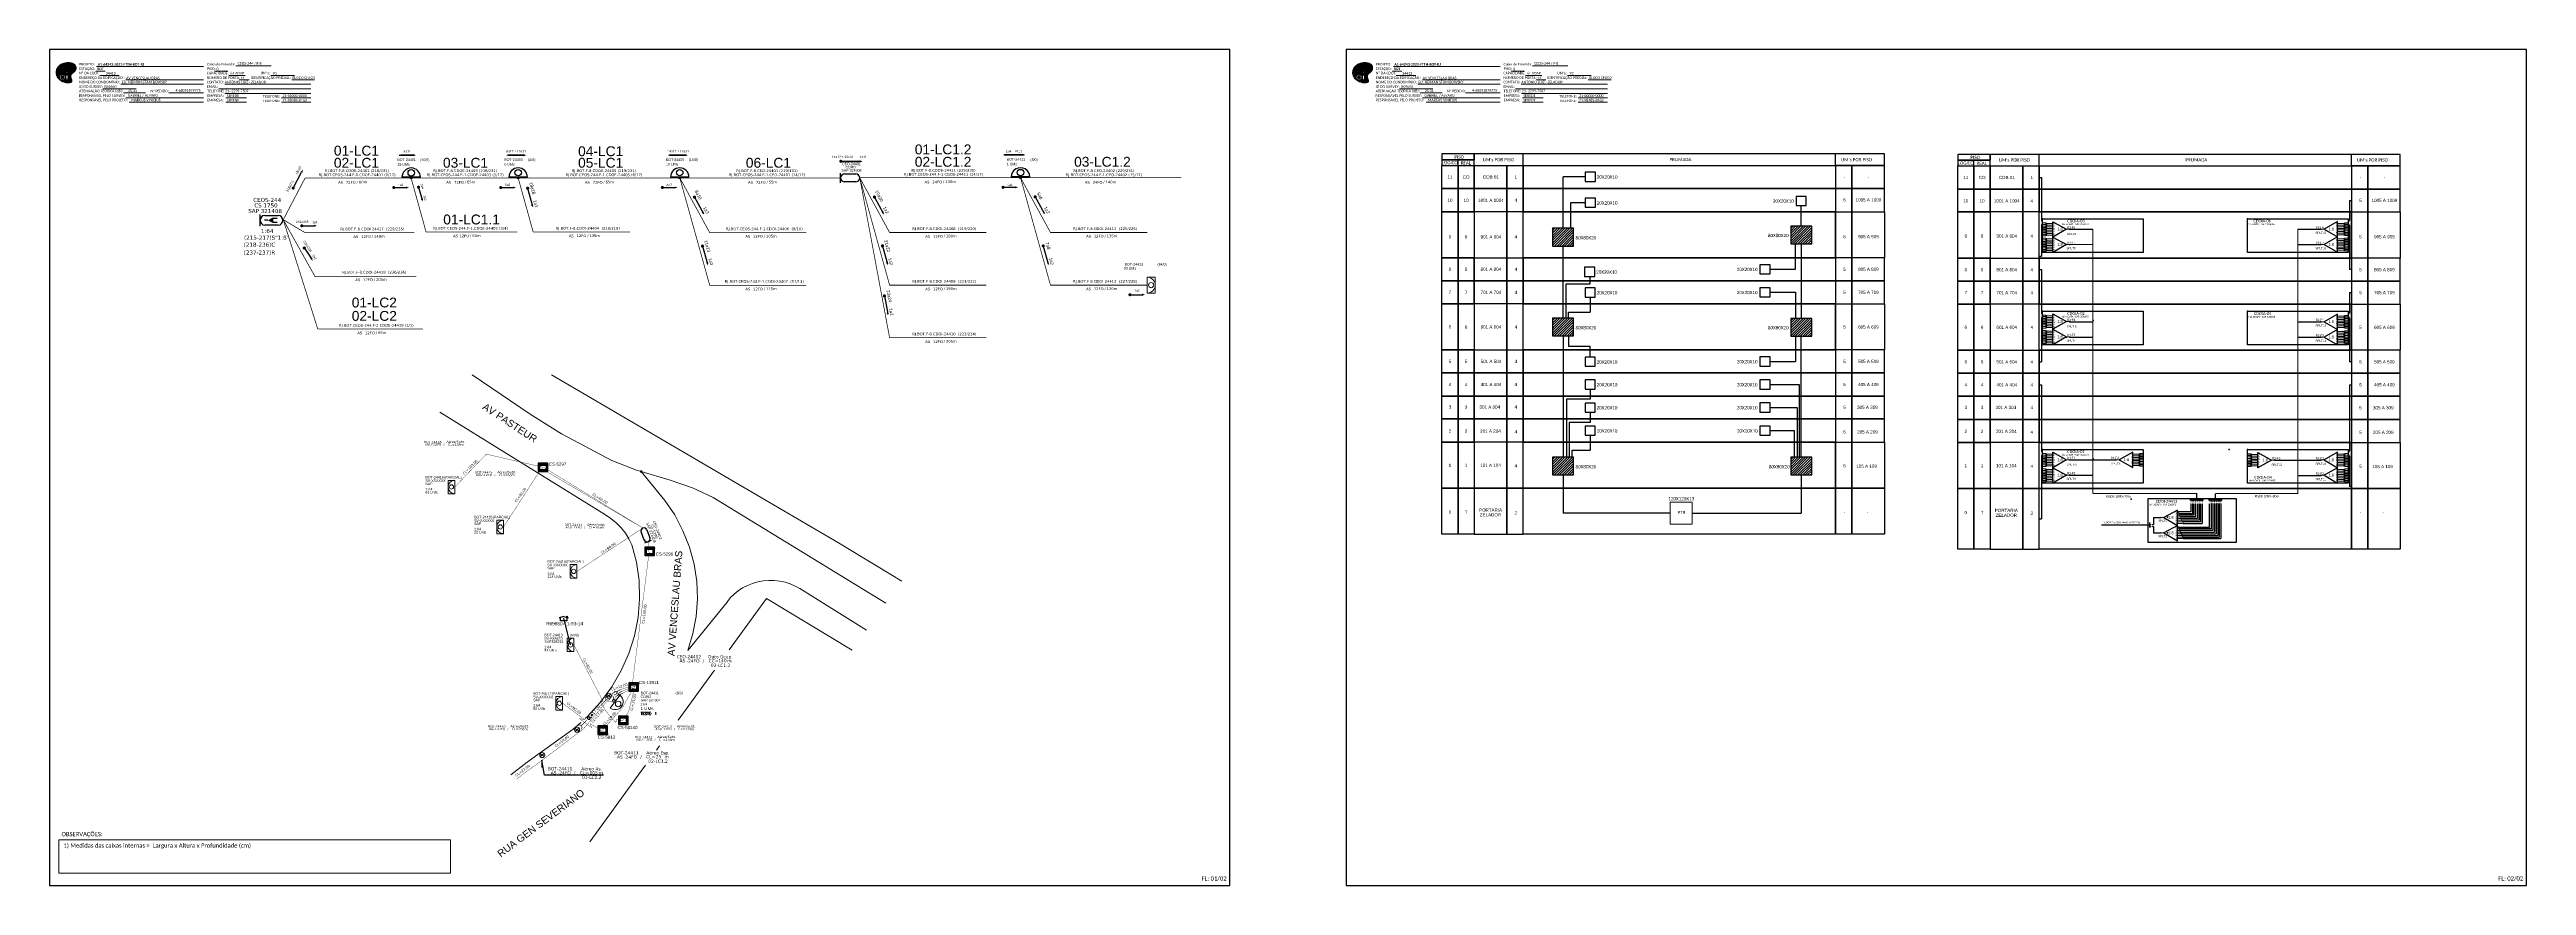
# Paper-space layout 'CDOI-24413' of a CAD drawing. Header units: inches. Extents: x -1 to 1759, y 3 to 597.
# The model-space entities are those that its viewports show. They can reach past a viewport. Long polylines and large blocks are cut down to what shows.
import ezdxf
from ezdxf.enums import TextEntityAlignment as Align

# ---------------------------------------------------------------- set-up
doc = ezdxf.new("R2010")
doc.units = ezdxf.units.IN
doc.header["$MEASUREMENT"] = 0
for name, color, linetype in [('10.1-Caixas Subterrâneas', 5, 'Continuous'), ('20.4-CEOS', 1, 'Continuous'), ('20.5-CEO', 1, 'Continuous'), ('CAP a instalar', 1, 'FENCELINE1'), ('CAP_A_INSTALAR', 1, 'Continuous'), ('CD a instalar', 1, 'Continuous'), ('CELULAS_GPON', 7, 'Continuous'), ('label_cabos', 7, 'Continuous'), ('Legenda', 1, 'Continuous'), ('locais', 7, 'Continuous'), ('locais legendas', 7, 'Continuous'), ('Meio Fio', 7, 'Continuous'), ('SETA', 7, 'Continuous'), ('Subida Lateral', 5, 'Continuous'), ('surveys', 252, 'Continuous'), ('texto', 255, 'Continuous')]:
    doc.layers.add(name, color=color, linetype=linetype)
for name, color, linetype, lineweight in [('10.4-Postes', 1, 'Continuous', 0), ("20.0-LEGENDA DOS CDO'S", 1, 'Continuous', 0), ('20.1-CDO_INTERIOR', 1, 'Continuous', 0), ('20.2-CDO_POSTE', 1, 'Continuous', 5), ('20.6-CORDOALHA_SUPORTE', 7, 'Continuous', 25), ('40.1-ETIQUETAS', 1, 'Continuous', 20), ('Quadra', 251, 'Continuous', 0), ('Segmento Logradouro Texto', 251, 'Continuous', 0)]:
    doc.layers.add(name, color=color, linetype=linetype, lineweight=lineweight)
doc.layers.add('EXTRA', color=50, linetype='Continuous', plot=False)
doc.styles.add('ARIAL', font='arial.ttf')
doc.styles.add('DIGICADE', font='arial.ttf')
doc.styles.add('ROMANS', font='ROMANS.SHX', dxfattribs={"height": 2.5})
doc.styles.add('siredit', font='verdana.ttf')
doc.styles.add('WMF-Calibri0', font='calibri.ttf')
doc.styles.add('WMF-Calibri1', font='calibrib.ttf')
doc.linetypes.add('FENCELINE1', pattern='A,0.25,-0.1,[133,ltypeshp.shx,S=0.1,R=0,X=-0.1,Y=0],-0.1,1', length=1.45)
doc.linetypes.add('RESERVA', pattern='A,0.5,-0.15,["RESERVA",Standard,S=0.18,R=0,X=0,Y=-0.1],-1.3', length=1.95)

# ---------------------------------------------------------------- blocks, each defined once
blk = doc.blocks.new('POLE_POLE')
at = {"layer": '10.4-Postes'}
for points in [[(-0.0000069, 0.0000086), (0.0000063, -0.0000001)], [(0.000006, 0.0000091), (-0.0000066, -0.0000006)]]:
    blk.add_lwpolyline(points, dxfattribs=at)
blk.add_circle((-0.0000003, 0.0000043), 0.00000792, dxfattribs=at)
blk = doc.blocks.new('*X3')
at = {"color": 0, "linetype": 'Continuous'}
for p, q in [((-1.25, 0.34099), (-0.49099, 1.1)), ((-1.25, 0.517767), (-0.667767, 1.1)), ((-1.25, 0.694544), (-0.844544, 1.1)), ((-1.25, 0.87132), (-1.02132, 1.1)), ((-1.25, 1.048097), (-1.198097, 1.1)), ((-1.25, 0.164214), (-0.8035, 0.610714)), ((-1.25, -0.012563), (-0.8035, 0.433937)), ((-1.25, -0.18934), (-0.8035, 0.25716)), ((-1.25, -0.366117), (-0.8035, 0.080383)), ((-0.789214, 0.625), (-0.314214, 1.1)), ((-0.612437, 0.625), (-0.137437, 1.1)), ((-0.43566, 0.625), (0.03934, 1.1)), ((-0.258883, 0.625), (0.216117, 1.1)), ((-0.082107, 0.625), (0.392893, 1.1)), ((0.09467, 0.625), (0.56967, 1.1)), ((0.271447, 0.625), (0.746447, 1.1)), ((0.448223, 0.625), (0.923223, 1.1)), ((0.625, 0.625), (1.1, 1.1)), ((0.801777, 0.625), (1.25, 1.073223)), ((0.8035, 0.449947), (1.25, 0.896447)), ((0.8035, 0.27317), (1.25, 0.71967)), ((0.8035, 0.096393), (1.25, 0.542893)), ((0.8035, -0.080383), (1.25, 0.366117)), ((0.8035, -0.25716), (1.25, 0.18934)), ((0.8035, -0.433937), (1.25, 0.012563)), ((-1.25, -0.542893), (-0.8035, -0.096393)), ((-1.25, -0.71967), (-0.8035, -0.27317)), ((-1.25, -0.896447), (-0.8035, -0.449947)), ((-1.25, -1.073223), (-0.801777, -0.625)), ((-1.1, -1.1), (-0.625, -0.625)), ((-0.923223, -1.1), (-0.448223, -0.625)), ((-0.746447, -1.1), (-0.271447, -0.625)), ((-0.56967, -1.1), (-0.09467, -0.625)), ((-0.392893, -1.1), (0.082107, -0.625)), ((-0.216117, -1.1), (0.258883, -0.625)), ((-0.03934, -1.1), (0.43566, -0.625)), ((0.137437, -1.1), (0.612437, -0.625)), ((0.314214, -1.1), (0.789214, -0.625)), ((0.49099, -1.1), (1.25, -0.34099)), ((0.667767, -1.1), (1.25, -0.517767)), ((0.8035, -0.610714), (1.25, -0.164214)), ((0.844544, -1.1), (1.25, -0.694544)), ((1.02132, -1.1), (1.25, -0.87132)), ((1.198097, -1.1), (1.25, -1.048097))]:
    blk.add_line(p, q, dxfattribs=at)
blk = doc.blocks.new('MANHOLE_MQ')
at = {"color": 0, "linetype": 'Continuous'}
for p, q in [((0.0000062, 0.0000057), (-0.0000063, 0.0000057)), ((-0.0000063, 0.0000057), (-0.0000063, -0.0000053)), ((-0.000004, 0.0000033), (0.000004, 0.0000033)), ((-0.000004, -0.0000029), (-0.000004, 0.0000033)), ((0.000004, 0.0000033), (0.000004, -0.0000029)), ((0.0000062, -0.0000053), (0.0000062, 0.0000057)), ((-0.0000063, -0.0000053), (0.0000062, -0.0000053)), ((0.000004, -0.0000029), (-0.000004, -0.0000029)), ((0.000004, -0.0000029), (0.000004, -0.0000029))]:
    blk.add_line(p, q, dxfattribs=at)
at = {"color": 0, "linetype": 'Continuous', "xscale": 5e-06, "yscale": 5e-06, "zscale": 1e-05}
blk.add_blockref('*X3', (0, 0.0000002), dxfattribs=at)
blk = doc.blocks.new('*U13')
at = {"color": 0}
blk.add_line((2.14, -0.58), (-2.1, -0.68), dxfattribs=at)
for centre, radius in [((0, 0.38), 0.733), ((0.03, -1.03), 0.393)]:
    blk.add_circle(centre, radius, dxfattribs=at)
blk.add_arc((0.02, -0.63), 2.12, 1.37817, 181.37817, dxfattribs=at)
blk = doc.blocks.new('Inst CDOE-8 CAIXA DIST OPT CDOE 48F_8D C_SPL OPTAP')
at = {"layer": "20.0-LEGENDA DOS CDO'S", "color": 0, "style": 'ARIAL'}
for tag, p, height in [('1:XX', (-0.01, 1.7), 0.8), ('SAP', (0.12, 2.96), 0.8), ('CORDOALHA', (0.12, 4.02), 0.8), ('FID', (0.12, 5.25), 0.8), ('UMS', (0.14, 0.22), 1)]:
    blk.add_attdef(tag, p, '', height=height, rotation=0.11799, dxfattribs=at)
at = {"layer": "20.0-LEGENDA DOS CDO'S", "color": 0}
for tag, p, style, flags in [('ID_ATIVIDADE', (0.12, 6.47), 'ARIAL', 3), ('FATOR', (7.92, 6.47), 'ARIAL', 1), ('QTDE', (0.23, -0.97), 'DIGICADE', 3)]:
    blk.add_attdef(tag, p, '', height=0.8, rotation=0.11799, dxfattribs=dict(at, style=style, flags=flags))
at = {"layer": "20.0-LEGENDA DOS CDO'S", "color": 0, "style": 'ARIAL'}
blk.add_attdef('FIBRAS_UTILIZADAS', text='', height=0.8, rotation=0.11799, dxfattribs=at).set_placement((13.48, 5.26), align=Align.CENTER)
blk = doc.blocks.new('Teste  FTTH')
at = {"color": 0, "lineweight": 0, "style": 'ROMANS'}
for tag, p in [('TESTE', (-2.3, -0.29)), ('QTDE', (0.21, -0.29))]:
    blk.add_attdef(tag, p, '', height=0.48, dxfattribs=at)
for tag, p, flags in [('FID', (-2.23, -1.25), 1), ('FATOR', (-2.23, -2.03), 3), ('ID_ATIVIDADE', (-2.23, -2.72), 3)]:
    blk.add_attdef(tag, p, '', height=0.48, dxfattribs=dict(at, flags=flags))
blk = doc.blocks.new('Inst CORD ALUMINIO 4.8 MM 3F')
at = {"layer": '20.6-CORDOALHA_SUPORTE', "color": 0, "lineweight": 0, "style": 'ROMANS'}
for tag, p, flags in [('ID_ATIVIDADE', (-5.2, -6.67), 3), ('FID', (-5.2, -8.9), 1), ('FATOR', (-5.2, -4.44), 3)]:
    blk.add_attdef(tag, p, '', height=1, dxfattribs=dict(at, flags=flags))
blk.add_attdef('LANCE', text='', height=1, dxfattribs=at).set_placement((-0.54, -2.21), align=Align.RIGHT)
at = {"layer": '20.6-CORDOALHA_SUPORTE', "color": 0, "style": 'siredit'}
blk.add_attdef('QTDE', (-0.54, -2.21), '', height=1, rotation=359.69001, dxfattribs=at)
blk = doc.blocks.new('Inst CB AS CFOA-SM-AS-80-TS-24')
at = {"layer": 'label_cabos', "color": 0, "style": 'siredit'}
for tag, flags, p in [('ID_ATIVIDADE', 3, (1.31, 2.67)), ('FATOR', 1, (11.56, 2.55))]:
    blk.add_attdef(tag, text='', height=1, rotation=359.69001, dxfattribs=dict(at, flags=flags)).set_placement(p, align=Align.MIDDLE_CENTER)
for tag, p in [('TIPO_CABO', (1.76, 0)), ('DESTINO_CABO', (3.13, 1.26)), ('CABO', (4.69, -0.05)), ('/', (7.71, -0.05)), ('LANCE', (10.81, 0)), ('TIPO_CABO', (13.11, 1.24)), ('UND', (15.96, 0)), ('FID', (13.15, -1.41))]:
    blk.add_attdef(tag, text='', height=1, rotation=359.69001, dxfattribs=at).set_placement(p, align=Align.MIDDLE_CENTER)
blk.add_attdef('QTDE', (12.43, -0.47), '', height=1, rotation=359.69001, dxfattribs=at)
blk = doc.blocks.new('Inst CB ESP CFOA-SM-AS-80-TS-24')
at = {"layer": 'label_cabos', "color": 0, "style": 'siredit'}
for tag, flags, p in [('ID_ATIVIDADE', 3, (1.31, 2.67)), ('FATOR', 1, (11.56, 2.55))]:
    blk.add_attdef(tag, text='', height=1, rotation=359.69001, dxfattribs=dict(at, flags=flags)).set_placement(p, align=Align.MIDDLE_CENTER)
for tag, p in [('TIPO_CABO', (1.76, 0)), ('DESTINO_CABO', (3.13, 1.26)), ('CABO', (4.69, -0.05)), ('/', (7.71, -0.05)), ('LANCE', (10.81, 0)), ('TIPO_CABO', (13.11, 1.24)), ('UND', (15.96, 0)), ('FID', (13.15, -1.41))]:
    blk.add_attdef(tag, text='', height=1, rotation=359.69001, dxfattribs=at).set_placement(p, align=Align.MIDDLE_CENTER)
blk.add_attdef('QTDE', (12.43, -0.47), '', height=1, rotation=359.69001, dxfattribs=at)
blk = doc.blocks.new('Inst CB DT OCUP CFOA-SM-AS-80-TS-24')
at = {"layer": 'label_cabos', "color": 0, "style": 'siredit'}
for tag, flags, p in [('ID_ATIVIDADE', 3, (1.31, 2.67)), ('FATOR', 1, (11.56, 2.55))]:
    blk.add_attdef(tag, text='', height=1, rotation=359.69001, dxfattribs=dict(at, flags=flags)).set_placement(p, align=Align.MIDDLE_CENTER)
for tag, p in [('TIPO_CABO', (1.76, 0)), ('DESTINO_CABO', (3.13, 1.26)), ('CABO', (4.69, -0.05)), ('/', (7.71, -0.05)), ('LANCE', (10.91, 0)), ('TIPO_CABO', (13.11, 1.24)), ('UND', (15.96, 0)), ('FID', (13.15, -1.41))]:
    blk.add_attdef(tag, text='', height=1, rotation=359.69001, dxfattribs=at).set_placement(p, align=Align.MIDDLE_CENTER)
blk.add_attdef('QTDE', (12.43, -0.47), '', height=1, rotation=359.69001, dxfattribs=at)
blk = doc.blocks.new('LEGENDA DOS CABOS')
at = {"layer": 'EXTRA', "style": 'siredit'}
for tag, p in [('ID', (4.6, 1)), ('XX', (9, 1))]:
    blk.add_attdef(tag, text='', height=0.48, rotation=359.69, dxfattribs=at).set_placement(p, align=Align.MIDDLE_CENTER)
at = {"layer": 'Legenda', "color": 7, "style": 'siredit'}
for tag, p in [('TIPO_CABO', (1.3, 0)), ('CABO', (4.7, -0.1)), ('/', (6.8, -0.1)), ('METROS', (10, -0.1))]:
    blk.add_attdef(tag, text='', height=0.8, rotation=359.69, dxfattribs=at).set_placement(p, align=Align.MIDDLE_CENTER)
blk = doc.blocks.new('OI')
h = blk.add_hatch(color=40)
edge = h.paths.add_edge_path()
edge.add_spline(control_points=[(4.4, -0.7), (3.9, -1), (3.3, -1.5), (2.8, -2.6), (2.9, -3.5), (3.1, -4.3), (3.3, -4.9), (3.4, -5.4), (3.4, -5.9), (3.2, -6.4), (2.5, -6.6), (1.7, -6.6), (0.6, -6.7), (-0.6, -6.4), (-1.6, -6.1), (-2.8, -5.6), (-3.9, -4.8), (-4.9, -3.7), (-5.3, -2.6), (-5.6, -1.9), (-5.8, -1), (-5.7, 0.5), (-5.1, 2), (-4.1, 3), (-3.3, 3.6), (-2.4, 4.2), (-1.4, 4.4), (-0.6, 4.7), (0.8, 4.9), (2.2, 5), (3.8, 4.6), (4.7, 4.2), (5.4, 3.7), (5.8, 3), (6, 2.2), (6, 1.5), (5.7, 0.6), (5.3, 0.1), (4.9, -0.4), (4.5, -0.6), (4.4, -0.7)], knot_values=[0, 0, 0, 0, 1.60434, 2.417191, 3.427595, 4.282808, 4.776746, 5.304182, 5.888771, 6.258406, 6.858137, 7.79129, 8.986195, 10.124242, 11.187857, 12.242908, 13.953784, 15.414161, 16.515391, 17.349188, 17.675853, 19.552021, 21.515531, 22.568638, 23.63245, 24.621084, 25.782718, 26.745347, 27.142653, 29.870543, 31.004649, 31.921532, 32.709589, 33.801391, 34.042471, 35.192333, 35.971461, 36.628871, 37.254359, 37.836911, 37.836911, 37.836911, 37.836911], degree=3, periodic=0)
h.paths.add_polyline_path([(1.1, -0.9, -1), (0, -0.9, -1)], flags=16)
edge = h.paths.add_edge_path(flags=16)
edge.add_ellipse((0.6, -3.6), major_axis=(-0.02, 1.71), ratio=0.361305, start_angle=0, end_angle=360)
h.paths.add_polyline_path([(-0.4, -3.6, -1), (-3.8, -3.6, -1)], flags=16)
edge = h.paths.add_edge_path(flags=0)
edge.add_ellipse((-2.1, -3.6), major_axis=(0, 0.885), ratio=0.758294, start_angle=0, end_angle=360)
at = {"color": 40}
for centre, radius in [((-2.1, -3.6), 1.72), ((0.5, -0.9), 0.587)]:
    blk.add_circle(centre, radius, dxfattribs=at)
blk.add_ellipse((-2.1, -3.6), major_axis=(0, 0.885), ratio=0.758294, start_param=-3.141592653589792, end_param=3.141592653589792, dxfattribs=at)
blk.add_ellipse((0.6, -3.6), major_axis=(-0.02, 1.71), ratio=0.361305, dxfattribs=at)
at = {"color": 40, "start_tangent": (-0.800898, -0.598801), "end_tangent": (-0.800898, -0.598801)}
blk.add_spline([(4.4, -0.7), (3.2, -1.8), (2.9, -2.5), (2.9, -3.5), (3.1, -4.4), (3.3, -4.8), (3.4, -5.4), (3.4, -6), (3.2, -6.3), (2.7, -6.5), (1.7, -6.6), (0.5, -6.6), (-0.6, -6.4), (-1.6, -6.1), (-2.6, -5.7), (-3.9, -4.7), (-4.9, -3.6), (-5.4, -2.6), (-5.6, -1.8), (-5.7, -1.5), (-5.6, 0.4), (-4.8, 2.2), (-4.1, 3), (-3.3, 3.6), (-2.4, 4.1), (-1.3, 4.5), (-0.4, 4.7), (0, 4.8), (2.7, 4.8), (3.8, 4.5), (4.7, 4.2), (5.3, 3.7), (5.9, 2.7), (5.9, 2.5), (5.9, 1.3), (5.7, 0.6), (5.3, 0.1), (4.8, -0.4), (4.4, -0.7)], degree=3, dxfattribs=at)
blk = doc.blocks.new('A$C415C251F')
at = {"color": 3}
blk.add_point((0, 0), dxfattribs=at)
blk = doc.blocks.new('LEG_CDOIA8_C-SPLT_ESQ')
at = {"color": 3, "extrusion": (0, 0, -1), "xscale": -1, "zscale": -1}
blk.add_blockref('A$C415C251F', (0, 0), dxfattribs=at)
at = {"style": 'ARIAL', "flags": 4}
blk.add_attdef('SPLITAGEM', text='', height=1.5, dxfattribs=at).set_placement((18.6, -12.6), align=Align.CENTER)
at = {"color": 1, "style": 'WMF-Calibri0', "flags": 4}
blk.add_attdef('MODELO', text='', height=1.5, dxfattribs=at).set_placement((22.5, -4.5), align=Align.CENTER)
blk.add_attdef('CDO', (21.4, -2.6), '', height=2, dxfattribs=at)
blk = doc.blocks.new('SPLITTER_')
blk.add_point((0, 0))
at = {"style": 'ARIAL', "flags": 4}
blk.add_attdef('SPLT', (0, -3.3), '', height=1.5, dxfattribs=at)
blk = doc.blocks.new('SPLT_1-8_SC-APC_ESQ')
at = {"color": 3, "lineweight": 0}
for points in [[(2.4, -3), (0, -3)], [(2.4, -4), (0, -4)], [(2.4, -4.2), (0, -4.2)], [(2.4, -5.2), (0, -5.2)], [(2.4, -5.3), (0, -5.3)], [(2.4, -6.3), (0, -6.3)], [(2.4, -6.5), (0, -6.5)], [(2.4, -7.5), (0, -7.5)], [(2.4, -7.6), (0, -7.6)], [(2.4, -8.6), (0, -8.6)], [(2.4, -8.8), (0, -8.8)], [(2.4, -9.8), (0, -9.8)], [(2.4, -9.9), (0, -9.9)], [(2.4, -10.9), (0, -10.9)], [(2.4, -11.1), (0, -11.1)], [(2.4, -12.1), (0, -12.1)], [(2.4, -3), (2.4, -4)], [(2.4, -4.2), (2.4, -5.2)], [(2.4, -5.3), (2.4, -6.3)], [(2.4, -6.5), (2.4, -7.5)], [(2.4, -7.6), (2.4, -8.6)], [(2.4, -8.8), (2.4, -9.8)], [(2.4, -9.9), (2.4, -10.9)], [(2.4, -11.1), (2.4, -12.1)], [(3, -3.5), (7.4, -3.5)], [(7.4, -4.7), (3, -4.7)], [(7.4, -5.8), (3, -5.8)], [(7.4, -7), (3, -7)], [(7.4, -8.1), (3, -8.1)], [(7.4, -9.3), (3, -9.3)], [(7.4, -10.4), (3, -10.4)], [(7.4, -11.6), (3, -11.6)]]:
    blk.add_lwpolyline(points, dxfattribs=at)
for points in [[(3, -3.2), (2.4, -3.2), (2.4, -3.8), (3, -3.8)], [(3, -4.4), (2.4, -4.4), (2.4, -5), (3, -5)], [(3, -5.5), (2.4, -5.5), (2.4, -6.1), (3, -6.1)], [(3, -6.7), (2.4, -6.7), (2.4, -7.3), (3, -7.3)], [(3, -7.8), (2.4, -7.8), (2.4, -8.4), (3, -8.4)], [(3, -9), (2.4, -9), (2.4, -9.6), (3, -9.6)], [(3, -10.1), (2.4, -10.1), (2.4, -10.7), (3, -10.7)], [(3, -11.3), (2.4, -11.3), (2.4, -11.9), (3, -11.9)]]:
    blk.add_lwpolyline(points, close=True, dxfattribs=at)
at = {"color": 1}
blk.add_lwpolyline([(7.4, -2.1), (17, -7.5), (7.4, -13), (7.4, -2.1)], dxfattribs=at)
at = {"color": 1, "lineweight": 0}
blk.add_lwpolyline([(17, -7.5), (19.3, -7.5)], dxfattribs=at)
at = {"color": 1, "style": 'ARIAL'}
for s, height, p in [('S2', 0.75, (7.6, -5)), ('S3', 0.75, (7.6, -6.2)), ('S4', 0.75, (7.6, -7.4)), ('S5', 0.75, (7.5, -8.6)), ('S6', 0.75, (7.6, -9.7)), ('S7', 0.75, (7.6, -10.8)), ('S8', 0.75, (7.6, -11.9)), ('S1', 0.75, (7.7, -3.8)), ('1:8', 2, (10.5, -8.4))]:
    blk.add_text(s, height=height, dxfattribs=at).set_placement(p)
blk = doc.blocks.new('LEG_CDOIA12_C-SPLT')
at = {"color": 3, "extrusion": (0, 0, -1), "xscale": -1, "zscale": -1}
blk.add_blockref('A$C415C251F', (0, 0), dxfattribs=at)
at = {"style": 'ARIAL', "flags": 4}
blk.add_attdef('SPLITAGEM', text='', height=1.5, dxfattribs=at).set_placement((18.6, -12.6), align=Align.CENTER)
at = {"color": 1, "style": 'WMF-Calibri0', "flags": 4}
blk.add_attdef('MODELO', text='', height=1.5, dxfattribs=at).set_placement((22.5, -4.5), align=Align.CENTER)
blk.add_attdef('CDO', (21.4, -2.6), '', height=2, dxfattribs=at)
blk = doc.blocks.new('SPLT_1-8_SC-APC')
at = {"color": 1, "lineweight": 0}
blk.add_lwpolyline([(-17, -7.5), (-19.3, -7.5)], dxfattribs=at)
at = {"color": 1}
blk.add_lwpolyline([(-7.4, -2.1), (-17, -7.5), (-7.4, -13), (-7.4, -2.1)], dxfattribs=at)
at = {"color": 3, "lineweight": 0}
for points in [[(-3, -3.5), (-7.4, -3.5)], [(-7.4, -4.7), (-3, -4.7)], [(-7.4, -5.8), (-3, -5.8)], [(-7.4, -7), (-3, -7)], [(-7.4, -8.1), (-3, -8.1)], [(-7.4, -9.3), (-3, -9.3)], [(-7.4, -10.4), (-3, -10.4)], [(-7.4, -11.6), (-3, -11.6)], [(-2.4, -3), (-2.4, -4)], [(-2.4, -3), (0, -3)], [(-2.4, -4), (0, -4)], [(-2.4, -4.2), (-2.4, -5.2)], [(-2.4, -4.2), (0, -4.2)], [(-2.4, -5.2), (0, -5.2)], [(-2.4, -5.3), (-2.4, -6.3)], [(-2.4, -5.3), (0, -5.3)], [(-2.4, -6.3), (0, -6.3)], [(-2.4, -6.5), (-2.4, -7.5)], [(-2.4, -6.5), (0, -6.5)], [(-2.4, -7.5), (0, -7.5)], [(-2.4, -7.6), (-2.4, -8.6)], [(-2.4, -7.6), (0, -7.6)], [(-2.4, -8.6), (0, -8.6)], [(-2.4, -8.8), (-2.4, -9.8)], [(-2.4, -8.8), (0, -8.8)], [(-2.4, -9.8), (0, -9.8)], [(-2.4, -9.9), (-2.4, -10.9)], [(-2.4, -9.9), (0, -9.9)], [(-2.4, -10.9), (0, -10.9)], [(-2.4, -11.1), (-2.4, -12.1)], [(-2.4, -11.1), (0, -11.1)], [(-2.4, -12.1), (0, -12.1)]]:
    blk.add_lwpolyline(points, dxfattribs=at)
for points in [[(-3, -3.2), (-2.4, -3.2), (-2.4, -3.8), (-3, -3.8)], [(-3, -4.4), (-2.4, -4.4), (-2.4, -5), (-3, -5)], [(-3, -5.5), (-2.4, -5.5), (-2.4, -6.1), (-3, -6.1)], [(-3, -6.7), (-2.4, -6.7), (-2.4, -7.3), (-3, -7.3)], [(-3, -7.8), (-2.4, -7.8), (-2.4, -8.4), (-3, -8.4)], [(-3, -9), (-2.4, -9), (-2.4, -9.6), (-3, -9.6)], [(-3, -10.1), (-2.4, -10.1), (-2.4, -10.7), (-3, -10.7)], [(-3, -11.3), (-2.4, -11.3), (-2.4, -11.9), (-3, -11.9)]]:
    blk.add_lwpolyline(points, close=True, dxfattribs=at)
at = {"color": 1, "style": 'ARIAL'}
for s, height, p in [('1:8', 2, (-13.9, -8.4)), ('S1', 0.75, (-8.7, -3.8)), ('S2', 0.75, (-8.7, -5)), ('S3', 0.75, (-8.7, -6.2)), ('S4', 0.75, (-8.7, -7.4)), ('S5', 0.75, (-8.7, -8.6)), ('S6', 0.75, (-8.7, -9.7)), ('S7', 0.75, (-8.7, -10.8)), ('S8', 0.75, (-8.7, -11.9))]:
    blk.add_text(s, height=height, dxfattribs=at).set_placement(p)
blk = doc.blocks.new('A$C18BE6784')
at = {"layer": 'surveys'}
for p, q in [((3.2, 3.2), (0, 2.3)), ((1, 0), (1, 2.3)), ((3.2, 3.2), (6.4, 2.3)), ((5.4, 3.4), (5.7, 3.4)), ((5.4, 2.6), (5.4, 3.4)), ((6.4, 2.3), (5.4, 2.3)), ((5.4, 2.3), (5.4, 0)), ((5.7, 3.4), (5.7, 2.5)), ((5.4, 0), (1, 0))]:
    blk.add_line(p, q, dxfattribs=at)
blk.add_lwpolyline([(1, 2.3), (0, 2.3)], dxfattribs=at)

msp = doc.modelspace()

# ---------------------------------------------------------------- hatches: boundary and pattern name
h = msp.add_hatch()
h.set_pattern_fill('ANSI31', color=1, scale=10, style=0)
h.set_pattern_definition([(45, (0, 276.7064), (-0.8838835, 0.8838835), [])])
h.paths.add_polyline_path([(1896.3, 689.8), (1896.3, 677.2), (1911.3, 677.2), (1911.3, 689.8)])
h = msp.add_hatch()
h.set_pattern_fill('ANSI31', color=1, scale=10, style=0)
h.set_pattern_definition([(45, (169.1601, 278.1672), (-0.8838835, 0.8838835), [])])
h.paths.add_polyline_path([(2065.5, 691.3), (2065.5, 678.7), (2080.4, 678.7), (2080.4, 691.3)])
h = msp.add_hatch(color=3)
h.dxf.hatch_style = 1
edge = h.paths.add_edge_path()
edge.add_arc((2263.7, 689.1), 0.242, 0, 360)
h = msp.add_hatch(color=3)
h.dxf.hatch_style = 1
edge = h.paths.add_edge_path()
edge.add_arc((2442.2, 689.2), 0.242, 0, 360)
h = msp.add_hatch(color=3)
h.dxf.hatch_style = 1
edge = h.paths.add_edge_path()
edge.add_arc((2263.7, 678.2), 0.242, 0, 360)
h = msp.add_hatch(color=3)
h.dxf.hatch_style = 1
edge = h.paths.add_edge_path()
edge.add_arc((2442.2, 678.3), 0.242, 0, 360)
h = msp.add_hatch()
h.set_pattern_fill('ANSI31', color=1, scale=10, style=0)
h.set_pattern_definition([(45, (0, 212.832), (-0.8838835, 0.8838835), [])])
h.paths.add_polyline_path([(1896.3, 625.9), (1896.3, 613.3), (1911.3, 613.3), (1911.3, 625.9)])
h = msp.add_hatch()
h.set_pattern_fill('ANSI31', color=1, scale=10, style=0)
h.set_pattern_definition([(45, (169.1601, 212.6797), (-0.8838835, 0.8838835), [])])
h.paths.add_polyline_path([(2065.5, 625.8), (2065.5, 613.2), (2080.4, 613.2), (2080.4, 625.8)])
h = msp.add_hatch(color=3)
h.dxf.hatch_style = 1
edge = h.paths.add_edge_path()
edge.add_arc((2263.7, 623.4), 0.242, 0, 360)
h = msp.add_hatch(color=3)
h.dxf.hatch_style = 1
edge = h.paths.add_edge_path()
edge.add_arc((2442.2, 623.4), 0.242, 0, 360)
h = msp.add_hatch(color=3)
h.dxf.hatch_style = 1
edge = h.paths.add_edge_path()
edge.add_arc((2263.7, 612.5), 0.242, 0, 360)
h = msp.add_hatch(color=3)
h.dxf.hatch_style = 1
edge = h.paths.add_edge_path()
edge.add_arc((2442.2, 612.5), 0.242, 0, 360)
h = msp.add_hatch()
h.set_pattern_fill('ANSI31', color=1, scale=10, style=0)
h.set_pattern_definition([(45, (0, 114.0162), (-0.8838835, 0.8838835), [])])
h.paths.add_polyline_path([(1896.3, 527.1), (1896.3, 514.5), (1911.3, 514.5), (1911.3, 527.1)])
h = msp.add_hatch()
h.set_pattern_fill('ANSI31', color=1, scale=10, style=0)
h.set_pattern_definition([(45, (169.1601, 114.0162), (-0.8838835, 0.8838835), [])])
h.paths.add_polyline_path([(2065.5, 527.1), (2065.5, 514.5), (2080.4, 514.5), (2080.4, 527.1)])
h = msp.add_hatch(color=3)
h.dxf.hatch_style = 1
edge = h.paths.add_edge_path()
edge.add_arc((2263.7, 525.2), 0.242, 0, 360)
h = msp.add_hatch(color=3)
h.dxf.hatch_style = 1
edge = h.paths.add_edge_path()
edge.add_arc((2263.7, 514.3), 0.242, 0, 360)
h = msp.add_hatch(color=3)
h.dxf.hatch_style = 1
edge = h.paths.add_edge_path()
edge.add_arc((2296.6, 525.3), 0.242, 0, 360)
h = msp.add_hatch(color=3)
h.dxf.hatch_style = 1
edge = h.paths.add_edge_path()
edge.add_arc((2409.4, 525.1), 0.242, 0, 360)
h = msp.add_hatch(color=3)
h.dxf.hatch_style = 1
edge = h.paths.add_edge_path()
edge.add_arc((2442.2, 525.1), 0.242, 0, 360)
h = msp.add_hatch(color=3)
h.dxf.hatch_style = 1
edge = h.paths.add_edge_path()
edge.add_arc((2442.2, 514.2), 0.242, 0, 360)
h = msp.add_hatch(color=3)
h.dxf.hatch_style = 1
edge = h.paths.add_edge_path()
edge.add_arc((2328.3, 484.2), 0.242, 0, 360)
h = msp.add_hatch(color=3)
h.dxf.hatch_style = 1
edge = h.paths.add_edge_path()
edge.add_arc((2341, 488.2), 0.242, 0, 360)
h = msp.add_hatch(color=3)
h.dxf.hatch_style = 1
edge = h.paths.add_edge_path()
edge.add_arc((2341, 477.4), 0.242, 0, 360)
h = msp.add_hatch(color=3)
h.dxf.hatch_style = 1
edge = h.paths.add_edge_path()
edge.add_arc((2341.5, 487), 0.242, 0, 360)
h = msp.add_hatch(color=3)
h.dxf.hatch_style = 1
edge = h.paths.add_edge_path()
edge.add_arc((2341.5, 476.2), 0.242, 0, 360)
h = msp.add_hatch(color=3)
h.dxf.hatch_style = 1
edge = h.paths.add_edge_path()
edge.add_arc((2342, 485.9), 0.242, 0, 360)
h = msp.add_hatch(color=3)
h.dxf.hatch_style = 1
edge = h.paths.add_edge_path()
edge.add_arc((2342, 475.1), 0.242, 0, 360)
h = msp.add_hatch(color=3)
h.dxf.hatch_style = 1
edge = h.paths.add_edge_path()
edge.add_arc((2342.5, 484.7), 0.242, 0, 360)
h = msp.add_hatch(color=3)
h.dxf.hatch_style = 1
edge = h.paths.add_edge_path()
edge.add_arc((2343, 483.6), 0.242, 0, 360)
h = msp.add_hatch(color=3)
h.dxf.hatch_style = 1
edge = h.paths.add_edge_path()
edge.add_arc((2343.5, 482.4), 0.242, 0, 360)
h = msp.add_hatch(color=3)
h.dxf.hatch_style = 1
edge = h.paths.add_edge_path()
edge.add_arc((2344, 481.3), 0.242, 0, 360)
h = msp.add_hatch(color=3)
h.dxf.hatch_style = 1
edge = h.paths.add_edge_path()
edge.add_arc((2344.5, 480.1), 0.242, 0, 360)
h = msp.add_hatch(color=3)
h.dxf.hatch_style = 1
edge = h.paths.add_edge_path()
edge.add_arc((2328.3, 473.3), 0.242, 0, 360)
h = msp.add_hatch(color=3)
h.dxf.hatch_style = 1
edge = h.paths.add_edge_path()
edge.add_arc((2342.5, 473.9), 0.242, 0, 360)
h = msp.add_hatch(color=3)
h.dxf.hatch_style = 1
edge = h.paths.add_edge_path()
edge.add_arc((2343, 472.8), 0.242, 0, 360)
h = msp.add_hatch(color=3)
h.dxf.hatch_style = 1
edge = h.paths.add_edge_path()
edge.add_arc((2343.5, 471.6), 0.242, 0, 360)
h = msp.add_hatch(color=3)
h.dxf.hatch_style = 1
edge = h.paths.add_edge_path()
edge.add_arc((2344, 470.4), 0.242, 0, 360)
h = msp.add_hatch(color=3)
h.dxf.hatch_style = 1
edge = h.paths.add_edge_path()
edge.add_arc((2344.5, 469.3), 0.242, 0, 360)

# ---------------------------------------------------------------- linework, layer by layer
for p, q in [((1875.4, 570.6), (2097.3, 570.6)), ((1875.4, 554.3), (1875.4, 570.6)), ((2097.3, 570.6), (2097.3, 554.3)), ((2242, 570.4), (2463.9, 570.4)), ((2242, 554), (2242, 570.4)), ((2463.9, 570.4), (2463.9, 554)), ((1875.4, 554.3), (2097.3, 554.3)), ((2097.3, 554.3), (1875.4, 554.3)), ((2242, 554), (2463.9, 554)), ((2463.9, 554), (2242, 554)), ((2097.3, 505.2), (1875.4, 505.2)), ((2463.9, 504.9), (2242, 504.9))]:
    msp.add_line(p, q)
at = {"color": 0, "lineweight": 0}
for p, q in [((835, 255.2), (1113.3, 255.2)), ((835, 231.5), (835, 255.2)), ((1113.3, 255.2), (1113.3, 231.5)), ((1113.3, 231.5), (835, 231.5))]:
    msp.add_line(p, q, dxfattribs=at)
for points in [[(828.5, 222.8), (1667, 222.8), (1667, 816.8), (828.5, 816.8), (828.5, 222.8)], [(1749.7, 222.8), (2588.2, 222.8), (2588.2, 816.8), (1749.7, 816.8), (1749.7, 222.8)], [(1840.7, 734.4), (2132.1, 734.4), (2132.1, 742.6), (1840.7, 742.6), (1840.7, 742.6), (1840.7, 738.5)], [(1875.4, 734.4), (1875.4, 742.6)], [(1875.4, 734.4), (1875.4, 742.6)], [(2097.3, 734.4), (2097.3, 742.6)], [(2207.3, 734.1), (2498.6, 734.1), (2498.6, 742.3), (2207.3, 742.3), (2207.3, 742.3), (2207.3, 738.2)], [(2242, 734.1), (2242, 742.3)], [(2242, 734.1), (2242, 742.3)], [(2463.9, 734.1), (2463.9, 742.3)], [(1829.2, 734.4), (1829.2, 738.5)], [(1829.2, 734.4), (1829.2, 738.5)], [(2195.7, 734.1), (2195.7, 738.2)], [(2195.7, 734.1), (2195.7, 738.2)], [(1222, 301.2), (1180.2, 301.2), (1178.3, 311.8), (1178.3, 306.7)]]:
    msp.add_lwpolyline(points)
at = {"color": 7, "lineweight": 0}
for points in [[(861.4, 801.5), (868, 801.5)], [(861.9, 804.8), (937.9, 804.8)], [(864.1, 798.4), (878, 798.4)], [(879.2, 792.1), (937.9, 792.1)], [(882.7, 795.2), (937.9, 795.2)], [(945.7, 801.5), (955.2, 801.5)], [(952.9, 792.1), (1014.1, 792.1)], [(955.8, 798.4), (967.4, 798.4)], [(960.7, 805.3), (985.9, 805.3)], [(963.3, 795.2), (970.3, 795.2)], [(985.7, 798.4), (1002.6, 798.4)], [(1000.5, 795.2), (1016.7, 795.2)], [(1782.6, 801.5), (1789.2, 801.5)], [(1783.2, 804.8), (1859.1, 804.8)], [(1785.3, 798.4), (1799.2, 798.4)], [(1800.5, 792.1), (1859.1, 792.1)], [(1803.9, 795.2), (1859.1, 795.2)], [(1866.9, 801.5), (1876.4, 801.5)], [(1874.1, 792.1), (1935.3, 792.1)], [(1877, 798.4), (1888.6, 798.4)], [(1882, 805.3), (1907.1, 805.3)], [(1884.6, 795.2), (1891.5, 795.2)], [(1906.9, 798.4), (1923.8, 798.4)], [(1921.7, 795.2), (1937.9, 795.2)], [(866.4, 789), (890, 789)], [(880.9, 786.1), (896.6, 786.1)], [(882.7, 782.5), (937.9, 782.5)], [(885.1, 779.3), (937.9, 779.3)], [(913.3, 786.1), (937.8, 786.1)], [(913.8, 786.1), (937.9, 786.1)], [(948.8, 788.8), (1014.1, 788.8)], [(953.1, 785.6), (1014.1, 785.6)], [(953.7, 782.5), (968.5, 782.5)], [(953.7, 779.3), (968.5, 779.3)], [(993.3, 782.5), (1014.1, 782.5)], [(993.3, 779.3), (1014.1, 779.3)], [(1787.6, 789), (1811.2, 789)], [(1802.2, 786.1), (1817.8, 786.1)], [(1803.9, 782.5), (1859.1, 782.5)], [(1806.4, 779.3), (1859.1, 779.3)], [(1834.5, 786.1), (1859, 786.1)], [(1835, 786.1), (1859.1, 786.1)], [(1870, 788.8), (1935.3, 788.8)], [(1874.3, 785.6), (1935.3, 785.6)], [(1874.9, 782.5), (1889.7, 782.5)], [(1874.9, 779.3), (1889.7, 779.3)], [(1914.5, 782.5), (1935.3, 782.5)], [(1914.5, 779.3), (1935.3, 779.3)], [(2341, 488.2), (2340.2, 488.2)], [(2340.2, 487), (2341.5, 487)], [(2340.2, 485.9), (2342, 485.9)], [(2340.2, 484.7), (2342.5, 484.7)], [(2340.2, 483.6), (2343, 483.6)], [(2340.2, 482.4), (2343.5, 482.4)], [(2340.2, 481.3), (2344, 481.3)], [(2340.2, 480.1), (2344.5, 480.1)], [(2341, 477.4), (2340.2, 477.4)], [(2340.2, 476.2), (2341.5, 476.2)], [(2340.2, 475.1), (2342, 475.1)], [(2340.2, 473.9), (2342.5, 473.9)], [(2340.2, 472.8), (2343, 472.8)], [(2340.2, 471.6), (2343.5, 471.6)], [(2340.2, 470.4), (2344, 470.4)], [(2340.2, 469.3), (2344.5, 469.3)]]:
    msp.add_lwpolyline(points, dxfattribs=at)
for points in [[(1817.6, 738.5), (1840.7, 738.5), (1840.7, 742.6), (1817.6, 742.6)], [(1817.6, 738.5), (1840.7, 738.5), (1840.7, 742.6), (1817.6, 742.6)], [(2184.2, 738.2), (2207.3, 738.2), (2207.3, 742.3), (2184.2, 742.3)], [(2184.2, 738.2), (2207.3, 738.2), (2207.3, 742.3), (2184.2, 742.3)], [(1817.6, 734.4), (1840.7, 734.4), (1840.7, 738.5), (1817.6, 738.5)], [(1817.6, 734.4), (1840.7, 734.4), (1840.7, 738.5), (1817.6, 738.5)], [(1817.6, 734.4), (1829.2, 734.4), (1829.2, 718), (1817.6, 718)], [(1829.2, 734.4), (1840.7, 734.4), (1840.7, 718), (1829.2, 718)], [(1840.7, 734.4), (1863.9, 734.4), (1863.9, 718), (1840.7, 718)], [(1863.9, 734.4), (1875.4, 734.4), (1875.4, 718), (1863.9, 718)], [(1863.9, 734.4), (1875.4, 734.4), (1875.4, 718), (1863.9, 718)], [(1875.4, 734.4), (2097.3, 734.4), (2097.3, 718), (1875.4, 718)], [(2108.9, 734.4), (2097.3, 734.4), (2097.3, 718), (2108.9, 718)], [(2132.1, 734.4), (2108.9, 734.4), (2108.9, 718), (2132.1, 718)], [(2184.2, 734.1), (2207.3, 734.1), (2207.3, 738.2), (2184.2, 738.2)], [(2184.2, 734.1), (2207.3, 734.1), (2207.3, 738.2), (2184.2, 738.2)], [(2184.2, 734.1), (2195.7, 734.1), (2195.7, 717.7), (2184.2, 717.7)], [(2195.7, 734.1), (2207.3, 734.1), (2207.3, 717.7), (2195.7, 717.7)], [(2207.3, 734.1), (2230.4, 734.1), (2230.4, 717.7), (2207.3, 717.7)], [(2230.4, 734.1), (2242, 734.1), (2242, 717.7), (2230.4, 717.7)], [(2230.4, 734.1), (2242, 734.1), (2242, 717.7), (2230.4, 717.7)], [(2242, 734.1), (2463.9, 734.1), (2463.9, 717.7), (2242, 717.7)], [(2475.5, 734.1), (2463.9, 734.1), (2463.9, 717.7), (2475.5, 717.7)], [(2498.6, 734.1), (2475.5, 734.1), (2475.5, 717.7), (2498.6, 717.7)], [(1817.6, 718), (1829.2, 718), (1829.2, 701.6), (1817.6, 701.6)], [(1829.2, 718), (1840.7, 718), (1840.7, 701.6), (1829.2, 701.6)], [(1840.7, 718), (1863.9, 718), (1863.9, 701.6), (1840.7, 701.6)], [(1863.9, 718), (1875.4, 718), (1875.4, 701.6), (1863.9, 701.6)], [(1863.9, 718), (1875.4, 718), (1875.4, 701.6), (1863.9, 701.6)], [(1875.4, 718), (2097.3, 718), (2097.3, 701.6), (1875.4, 701.6)], [(2108.9, 718), (2097.3, 718), (2097.3, 701.6), (2108.9, 701.6)], [(2132.1, 718), (2108.9, 718), (2108.9, 701.6), (2132.1, 701.6)], [(2184.2, 717.7), (2195.7, 717.7), (2195.7, 701.4), (2184.2, 701.4)], [(2195.7, 717.7), (2207.3, 717.7), (2207.3, 701.4), (2195.7, 701.4)], [(2207.3, 717.7), (2230.4, 717.7), (2230.4, 701.4), (2207.3, 701.4)], [(2230.4, 717.7), (2242, 717.7), (2242, 701.4), (2230.4, 701.4)], [(2230.4, 717.7), (2242, 717.7), (2242, 701.4), (2230.4, 701.4)], [(2242, 717.7), (2463.9, 717.7), (2463.9, 701.4), (2242, 701.4)], [(2475.5, 717.7), (2463.9, 717.7), (2463.9, 701.4), (2475.5, 701.4)], [(2498.6, 717.7), (2475.5, 717.7), (2475.5, 701.4), (2498.6, 701.4)], [(1817.6, 701.6), (1829.2, 701.6), (1829.2, 668.9), (1817.6, 668.9)], [(1829.2, 701.6), (1840.7, 701.6), (1840.7, 668.9), (1829.2, 668.9)], [(1863.9, 701.6), (1840.7, 701.6), (1840.7, 668.9), (1863.9, 668.9)], [(1875.4, 701.6), (1863.9, 701.6), (1863.9, 668.9), (1875.4, 668.9)], [(1875.4, 701.6), (1863.9, 701.6), (1863.9, 668.9), (1875.4, 668.9)], [(1875.4, 701.6), (2097.3, 701.6), (2097.3, 668.9), (1875.4, 668.9)], [(1911.3, 689.8), (1896.3, 689.8), (1896.3, 677.2), (1911.3, 677.2)], [(2097.3, 701.6), (2108.9, 701.6), (2108.9, 668.9), (2097.3, 668.9)], [(2108.9, 701.6), (2132.1, 701.6), (2132.1, 668.9), (2108.9, 668.9)], [(2184.2, 701.4), (2195.7, 701.4), (2195.7, 668.6), (2184.2, 668.6)], [(2195.7, 701.4), (2207.3, 701.4), (2207.3, 668.6), (2195.7, 668.6)], [(2230.4, 701.4), (2207.3, 701.4), (2207.3, 668.6), (2230.4, 668.6)], [(2242, 701.4), (2230.4, 701.4), (2230.4, 668.6), (2242, 668.6)], [(2242, 701.4), (2230.4, 701.4), (2230.4, 668.6), (2242, 668.6)], [(2242, 701.4), (2463.9, 701.4), (2463.9, 668.6), (2242, 668.6)], [(2463.9, 701.4), (2475.5, 701.4), (2475.5, 668.6), (2463.9, 668.6)], [(2475.5, 701.4), (2498.6, 701.4), (2498.6, 668.6), (2475.5, 668.6)], [(1817.6, 668.9), (1829.2, 668.9), (1829.2, 652.5), (1817.6, 652.5)], [(1829.2, 668.9), (1840.7, 668.9), (1840.7, 652.5), (1829.2, 652.5)], [(1840.7, 668.9), (1863.9, 668.9), (1863.9, 652.5), (1840.7, 652.5)], [(1863.9, 668.9), (1875.4, 668.9), (1875.4, 652.5), (1863.9, 652.5)], [(1863.9, 668.9), (1875.4, 668.9), (1875.4, 652.5), (1863.9, 652.5)], [(1875.4, 668.9), (2097.3, 668.9), (2097.3, 652.5), (1875.4, 652.5)], [(2108.9, 668.9), (2097.3, 668.9), (2097.3, 652.5), (2108.9, 652.5)], [(2132.1, 668.9), (2108.9, 668.9), (2108.9, 652.5), (2132.1, 652.5)], [(1817.6, 652.5), (1829.2, 652.5), (1829.2, 636.1), (1817.6, 636.1)], [(1829.2, 652.5), (1840.7, 652.5), (1840.7, 636.1), (1829.2, 636.1)], [(1840.7, 652.5), (1863.9, 652.5), (1863.9, 636.1), (1840.7, 636.1)], [(1863.9, 652.5), (1875.4, 652.5), (1875.4, 636.1), (1863.9, 636.1)], [(1863.9, 652.5), (1875.4, 652.5), (1875.4, 636.1), (1863.9, 636.1)], [(1875.4, 652.5), (2097.3, 652.5), (2097.3, 636.1), (1875.4, 636.1)], [(2108.9, 652.5), (2097.3, 652.5), (2097.3, 636.1), (2108.9, 636.1)], [(2132.1, 652.5), (2108.9, 652.5), (2108.9, 636.1), (2132.1, 636.1)], [(2184.2, 668.6), (2195.7, 668.6), (2195.7, 652.2), (2184.2, 652.2)], [(2184.2, 652.2), (2195.7, 652.2), (2195.7, 635.9), (2184.2, 635.9)], [(2195.7, 668.6), (2207.3, 668.6), (2207.3, 652.2), (2195.7, 652.2)], [(2195.7, 652.2), (2207.3, 652.2), (2207.3, 635.9), (2195.7, 635.9)], [(2207.3, 668.6), (2230.4, 668.6), (2230.4, 652.2), (2207.3, 652.2)], [(2207.3, 652.2), (2230.4, 652.2), (2230.4, 635.9), (2207.3, 635.9)], [(2230.4, 668.6), (2242, 668.6), (2242, 652.2), (2230.4, 652.2)], [(2230.4, 668.6), (2242, 668.6), (2242, 652.2), (2230.4, 652.2)], [(2230.4, 652.2), (2242, 652.2), (2242, 635.9), (2230.4, 635.9)], [(2230.4, 652.2), (2242, 652.2), (2242, 635.9), (2230.4, 635.9)], [(2242, 668.6), (2463.9, 668.6), (2463.9, 652.2), (2242, 652.2)], [(2242, 652.2), (2463.9, 652.2), (2463.9, 635.9), (2242, 635.9)], [(2475.5, 668.6), (2463.9, 668.6), (2463.9, 652.2), (2475.5, 652.2)], [(2475.5, 652.2), (2463.9, 652.2), (2463.9, 635.9), (2475.5, 635.9)], [(2498.6, 668.6), (2475.5, 668.6), (2475.5, 652.2), (2498.6, 652.2)], [(2498.6, 652.2), (2475.5, 652.2), (2475.5, 635.9), (2498.6, 635.9)], [(1817.6, 636.1), (1829.2, 636.1), (1829.2, 603.4), (1817.6, 603.4)], [(1829.2, 636.1), (1840.7, 636.1), (1840.7, 603.4), (1829.2, 603.4)], [(1863.9, 636.1), (1840.7, 636.1), (1840.7, 603.4), (1863.9, 603.4)], [(1875.4, 636.1), (1863.9, 636.1), (1863.9, 603.4), (1875.4, 603.4)], [(1875.4, 636.1), (1863.9, 636.1), (1863.9, 603.4), (1875.4, 603.4)], [(1875.4, 636.1), (2097.3, 636.1), (2097.3, 603.4), (1875.4, 603.4)], [(2097.3, 636.1), (2108.9, 636.1), (2108.9, 603.4), (2097.3, 603.4)], [(2108.9, 636.1), (2132.1, 636.1), (2132.1, 603.4), (2108.9, 603.4)], [(2184.2, 635.9), (2195.7, 635.9), (2195.7, 603.1), (2184.2, 603.1)], [(2195.7, 635.9), (2207.3, 635.9), (2207.3, 603.1), (2195.7, 603.1)], [(2230.4, 635.9), (2207.3, 635.9), (2207.3, 603.1), (2230.4, 603.1)], [(2242, 635.9), (2230.4, 635.9), (2230.4, 603.1), (2242, 603.1)], [(2242, 635.9), (2230.4, 635.9), (2230.4, 603.1), (2242, 603.1)], [(2242, 635.9), (2463.9, 635.9), (2463.9, 603.1), (2242, 603.1)], [(2463.9, 635.9), (2475.5, 635.9), (2475.5, 603.1), (2463.9, 603.1)], [(2475.5, 635.9), (2498.6, 635.9), (2498.6, 603.1), (2475.5, 603.1)], [(1817.6, 603.4), (1829.2, 603.4), (1829.2, 587), (1817.6, 587)], [(1829.2, 603.4), (1840.7, 603.4), (1840.7, 587), (1829.2, 587)], [(1840.7, 603.4), (1863.9, 603.4), (1863.9, 587), (1840.7, 587)], [(1863.9, 603.4), (1875.4, 603.4), (1875.4, 587), (1863.9, 587)], [(1863.9, 603.4), (1875.4, 603.4), (1875.4, 587), (1863.9, 587)], [(1875.4, 603.4), (2097.3, 603.4), (2097.3, 587), (1875.4, 587)], [(2108.9, 603.4), (2097.3, 603.4), (2097.3, 587), (2108.9, 587)], [(2132.1, 603.4), (2108.9, 603.4), (2108.9, 587), (2132.1, 587)], [(2184.2, 603.1), (2195.7, 603.1), (2195.7, 586.8), (2184.2, 586.8)], [(2195.7, 603.1), (2207.3, 603.1), (2207.3, 586.8), (2195.7, 586.8)], [(2207.3, 603.1), (2230.4, 603.1), (2230.4, 586.8), (2207.3, 586.8)], [(2230.4, 603.1), (2242, 603.1), (2242, 586.8), (2230.4, 586.8)], [(2230.4, 603.1), (2242, 603.1), (2242, 586.8), (2230.4, 586.8)], [(2242, 603.1), (2463.9, 603.1), (2463.9, 586.8), (2242, 586.8)], [(2475.5, 603.1), (2463.9, 603.1), (2463.9, 586.8), (2475.5, 586.8)], [(2498.6, 603.1), (2475.5, 603.1), (2475.5, 586.8), (2498.6, 586.8)], [(1817.6, 587), (1829.2, 587), (1829.2, 570.6), (1817.6, 570.6)], [(1829.2, 587), (1840.7, 587), (1840.7, 570.6), (1829.2, 570.6)], [(1840.7, 587), (1863.9, 587), (1863.9, 570.6), (1840.7, 570.6)], [(1863.9, 587), (1875.4, 587), (1875.4, 570.6), (1863.9, 570.6)], [(1863.9, 587), (1875.4, 587), (1875.4, 570.6), (1863.9, 570.6)], [(1875.4, 587), (2097.3, 587), (2097.3, 570.6), (1875.4, 570.6)], [(2108.9, 587), (2097.3, 587), (2097.3, 570.6), (2108.9, 570.6)], [(2132.1, 587), (2108.9, 587), (2108.9, 570.6), (2132.1, 570.6)], [(2184.2, 586.8), (2195.7, 586.8), (2195.7, 570.4), (2184.2, 570.4)], [(2195.7, 586.8), (2207.3, 586.8), (2207.3, 570.4), (2195.7, 570.4)], [(2207.3, 586.8), (2230.4, 586.8), (2230.4, 570.4), (2207.3, 570.4)], [(2230.4, 586.8), (2242, 586.8), (2242, 570.4), (2230.4, 570.4)], [(2230.4, 586.8), (2242, 586.8), (2242, 570.4), (2230.4, 570.4)], [(2242, 586.8), (2463.9, 586.8), (2463.9, 570.4), (2242, 570.4)], [(2475.5, 586.8), (2463.9, 586.8), (2463.9, 570.4), (2475.5, 570.4)], [(2498.6, 586.8), (2475.5, 586.8), (2475.5, 570.4), (2498.6, 570.4)], [(1817.6, 570.6), (1829.2, 570.6), (1829.2, 554.3), (1817.6, 554.3)], [(1829.2, 570.6), (1840.7, 570.6), (1840.7, 554.3), (1829.2, 554.3)], [(1840.7, 570.6), (1863.9, 570.6), (1863.9, 554.3), (1840.7, 554.3)], [(1863.9, 570.6), (1875.4, 570.6), (1875.4, 554.3), (1863.9, 554.3)], [(1863.9, 570.6), (1875.4, 570.6), (1875.4, 554.3), (1863.9, 554.3)], [(2108.9, 570.6), (2097.3, 570.6), (2097.3, 554.3), (2108.9, 554.3)], [(2132.1, 570.6), (2108.9, 570.6), (2108.9, 554.3), (2132.1, 554.3)], [(2184.2, 570.4), (2195.7, 570.4), (2195.7, 554), (2184.2, 554)], [(2195.7, 570.4), (2207.3, 570.4), (2207.3, 554), (2195.7, 554)], [(2207.3, 570.4), (2230.4, 570.4), (2230.4, 554), (2207.3, 554)], [(2230.4, 570.4), (2242, 570.4), (2242, 554), (2230.4, 554)], [(2230.4, 570.4), (2242, 570.4), (2242, 554), (2230.4, 554)], [(2475.5, 570.4), (2463.9, 570.4), (2463.9, 554), (2475.5, 554)], [(2498.6, 570.4), (2475.5, 570.4), (2475.5, 554), (2498.6, 554)], [(1817.6, 554.3), (1829.2, 554.3), (1829.2, 537.9), (1817.6, 537.9)], [(1829.2, 554.3), (1840.7, 554.3), (1840.7, 537.9), (1829.2, 537.9)], [(1840.7, 554.3), (1863.9, 554.3), (1863.9, 537.9), (1840.7, 537.9)], [(1863.9, 554.3), (1875.4, 554.3), (1875.4, 537.9), (1863.9, 537.9)], [(1875.4, 554.3), (2097.3, 554.3), (2097.3, 537.9), (1875.4, 537.9)], [(2108.9, 554.3), (2097.3, 554.3), (2097.3, 537.9), (2108.9, 537.9)], [(2132.1, 554.3), (2108.9, 554.3), (2108.9, 537.9), (2132.1, 537.9)], [(2184.2, 554), (2195.7, 554), (2195.7, 537.6), (2184.2, 537.6)], [(2195.7, 554), (2207.3, 554), (2207.3, 537.6), (2195.7, 537.6)], [(2207.3, 554), (2230.4, 554), (2230.4, 537.6), (2207.3, 537.6)], [(2230.4, 554), (2242, 554), (2242, 537.6), (2230.4, 537.6)], [(2242, 554), (2463.9, 554), (2463.9, 537.6), (2242, 537.6)], [(2475.5, 554), (2463.9, 554), (2463.9, 537.6), (2475.5, 537.6)], [(2498.6, 554), (2475.5, 554), (2475.5, 537.6), (2498.6, 537.6)], [(1817.6, 537.9), (1829.2, 537.9), (1829.2, 505.2), (1817.6, 505.2)], [(1829.2, 537.9), (1840.7, 537.9), (1840.7, 505.2), (1829.2, 505.2)], [(1863.9, 537.9), (1840.7, 537.9), (1840.7, 505.2), (1863.9, 505.2)], [(1875.4, 537.9), (1863.9, 537.9), (1863.9, 505.2), (1875.4, 505.2)], [(1875.4, 537.9), (1863.9, 537.9), (1863.9, 505.2), (1875.4, 505.2)], [(1875.4, 537.9), (2097.3, 537.9), (2097.3, 505.2), (1875.4, 505.2)], [(2097.3, 537.9), (2108.9, 537.9), (2108.9, 505.2), (2097.3, 505.2)], [(2108.9, 537.9), (2132.1, 537.9), (2132.1, 505.2), (2108.9, 505.2)], [(2184.2, 537.6), (2195.7, 537.6), (2195.7, 504.9), (2184.2, 504.9)], [(2195.7, 537.6), (2207.3, 537.6), (2207.3, 504.9), (2195.7, 504.9)], [(2230.4, 537.6), (2207.3, 537.6), (2207.3, 504.9), (2230.4, 504.9)], [(2242, 537.6), (2230.4, 537.6), (2230.4, 504.9), (2242, 504.9)], [(2242, 537.6), (2230.4, 537.6), (2230.4, 504.9), (2242, 504.9)], [(2242, 537.6), (2463.9, 537.6), (2463.9, 504.9), (2242, 504.9)], [(2463.9, 537.6), (2475.5, 537.6), (2475.5, 504.9), (2463.9, 504.9)], [(2475.5, 537.6), (2498.6, 537.6), (2498.6, 504.9), (2475.5, 504.9)], [(1817.6, 505.2), (1829.2, 505.2), (1829.2, 472.4), (1817.6, 472.4)], [(1829.2, 505.2), (1840.7, 505.2), (1840.7, 472.4), (1829.2, 472.4)], [(1863.9, 505.2), (1840.7, 505.2), (1840.7, 472.4), (1863.9, 472.4)], [(1875.4, 505.2), (1863.9, 505.2), (1863.9, 472.4), (1875.4, 472.4)], [(1875.4, 505.2), (1863.9, 505.2), (1863.9, 472.4), (1875.4, 472.4)], [(1875.4, 505.2), (2097.3, 505.2), (2097.3, 472.4), (1875.4, 472.4)], [(2097.3, 505.2), (2108.9, 505.2), (2108.9, 472.4), (2097.3, 472.4)], [(2108.9, 505.2), (2132.1, 505.2), (2132.1, 472.4), (2108.9, 472.4)], [(2184.2, 504.9), (2195.7, 504.9), (2195.7, 461.9), (2184.2, 461.9)], [(2195.7, 504.9), (2207.3, 504.9), (2207.3, 461.9), (2195.7, 461.9)], [(2230.4, 504.9), (2207.3, 504.9), (2207.3, 461.9), (2230.4, 461.9)], [(2242, 504.9), (2230.4, 504.9), (2230.4, 461.9), (2242, 461.9)], [(2242, 504.9), (2230.4, 504.9), (2230.4, 461.9), (2242, 461.9)], [(2242, 504.9), (2463.9, 504.9), (2463.9, 461.9), (2242, 461.9)], [(2463.9, 504.9), (2475.5, 504.9), (2475.5, 461.9), (2463.9, 461.9)], [(2475.5, 504.9), (2498.6, 504.9), (2498.6, 461.9), (2475.5, 461.9)]]:
    msp.add_lwpolyline(points, close=True)
at = {"color": 0}
for points, const_width in [([(1390.1, 737.4, 1), (1391.2, 737.4, 1)], 1.1), ([(1001.3, 717.9, 1), (1001.8, 718.8, 1)], 1.1), ([(1072.5, 718.7, 1), (1073.6, 718.7, 1)], 1.1), ([(1090.5, 719.6, 1), (1090.8, 718.5, 1)], 1.1), ([(1148.5, 718.7, 1), (1149.6, 718.7, 1)], 1.1), ([(1168, 718.8, 1), (1168.3, 717.7, 1)], 1.13), ([(1263.3, 718.8, 1), (1264.4, 718.8, 1)], 1.1), ([(1286.5, 712.5, 1), (1286.8, 711.4, 1)], 1.13), ([(1414.3, 712.5, 1), (1414.8, 711.5, 1)], 1.13), ([(1505.4, 718.9, 1), (1506.5, 718.9, 1)], 1.1), ([(1528.5, 712.6, 1), (1529, 711.6, 1)], 1.13), ([(1007.1, 691.6, 1), (1008.2, 691.6, 1)], 1.1), ([(1009.1, 676.2, 1), (1009.8, 675.3, 1)], 1.1), ([(1292.2, 677.7, 1), (1292.5, 676.6, 1)], 1.13), ([(1420.1, 677.8, 1), (1420.4, 676.7, 1)], 1.13), ([(1534.3, 677.8, 1), (1534.6, 676.7, 1)], 1.13), ([(1421.5, 642.3, 1), (1421.7, 641.2, 1)], 1.13), ([(1595.5, 642.6, 1), (1596.6, 642.6, 1)], 1.1)]:
    msp.add_lwpolyline(points, format="xyb", close=True, dxfattribs=dict(at, const_width=const_width))
at = {"color": 3}
for points in [[(1903.8, 689.8), (1903.8, 726.3)], [(1919.5, 726.3), (1903.8, 726.3)], [(2242, 725.9), (2243.6, 725.9)], [(2243.6, 725.9), (2243.6, 695.5)], [(1919.5, 708), (1909, 708), (1909, 689.8)], [(2073, 691.3), (2073, 706)], [(2462.4, 709.5), (2463.9, 709.5)], [(2462.4, 709.5), (2462.4, 695.6)], [(2243.6, 695.5), (2244.4, 693.6), (2243.6, 691.7)], [(2243.6, 691.7), (2243.6, 670)], [(2462.4, 691.8), (2461.5, 693.7), (2462.4, 695.6)], [(2462.4, 691.8), (2462.4, 660.4)], [(1903.8, 625.9), (1903.8, 677.2)], [(2069, 660.7), (2069, 678.7)], [(2073, 678.7), (2073, 625.8)], [(2242, 670), (2243.6, 670)], [(1922.8, 655.6), (1922.8, 650.1), (1905.7, 650.1), (1905.7, 625.9)], [(2050.8, 660.7), (2069, 660.7)], [(2242, 660.4), (2243.6, 660.4)], [(2243.6, 660.4), (2243.6, 629.8)], [(2463.9, 660.4), (2462.4, 660.4)], [(1923, 640.9), (1923, 630.3)], [(2050.8, 644.3), (2069, 644.3)], [(2069, 644.3), (2069, 625.8)], [(2462.4, 644.1), (2463.9, 644.1)], [(2462.4, 644.1), (2462.4, 629.8)], [(1907.7, 625.9), (1907.7, 630.3), (1923, 630.3)], [(2243.6, 629.8), (2244.4, 627.9), (2243.6, 626)], [(2243.6, 626), (2243.6, 594.9)], [(2462.4, 626), (2461.5, 627.9), (2462.4, 629.8)], [(2462.4, 626), (2462.4, 594.9)], [(1903.8, 613.3), (1903.8, 527.1)], [(1907.7, 613.3), (1907.7, 606), (1923, 606)], [(1923, 598.3), (1923, 606)], [(2069, 613.2), (2069, 595.2)], [(2073, 527.1), (2073, 613.2)], [(2050.8, 595.2), (2069, 595.2)], [(2242, 594.9), (2243.6, 594.9)], [(2463.9, 594.9), (2462.4, 594.9)], [(1923, 575.5), (1923, 568.3), (1906.1, 568.3), (1906.1, 527.1)], [(2050.8, 578.8), (2071.6, 578.8), (2071.6, 527.1)], [(2242, 578.6), (2243.6, 578.6), (2243.6, 531.6)], [(2462.4, 578.6), (2463.9, 578.6)], [(2462.4, 578.6), (2462.4, 531.6)], [(1923, 559.1), (1923, 551.8), (1908.2, 551.8), (1908.2, 527.1)], [(2050.9, 562.4), (2070.2, 562.4), (2070.2, 527.1)], [(2050.9, 546), (2067.9, 546), (2067.9, 527.1)], [(1910.3, 527.1), (1910.3, 532.2), (1923, 532.2)], [(1923, 542.8), (1923, 532.2)], [(2243.6, 531.6), (2244.4, 529.7), (2243.6, 527.8)], [(2462.4, 527.8), (2461.5, 529.7), (2462.4, 531.6)], [(1903.8, 514.5), (1903.8, 487.4)], [(2073, 514.5), (2073, 487.4)], [(2243.6, 527.8), (2243.6, 483.4)], [(2462.4, 527.8), (2462.4, 506.3)], [(2463.9, 506.3), (2462.4, 506.3)], [(1979.8, 487.4), (1903.8, 487.4)], [(1995.6, 487.4), (2073, 487.4)], [(2242, 483.4), (2243.6, 483.4)], [(2320.4, 479.3), (2321.3, 479.3)], [(2322.6, 479.3), (2323.2, 479.3)], [(2323.2, 484.2), (2323.2, 479.3)], [(2323.2, 484.2), (2328.3, 484.2)]]:
    msp.add_lwpolyline(points, dxfattribs=at)
at = {"color": 0}
for points in [[(1926.8, 729.6), (1919.5, 729.6), (1919.5, 723.1), (1926.8, 723.1)], [(1926.8, 711.2), (1919.5, 711.2), (1919.5, 704.8), (1926.8, 704.8)], [(2076.6, 712.5), (2069.3, 712.5), (2069.3, 706), (2076.6, 706)], [(1926.4, 662.1), (1919.1, 662.1), (1919.1, 655.6), (1926.4, 655.6)], [(2050.8, 663.9), (2043.5, 663.9), (2043.5, 657.4), (2050.8, 657.4)], [(1926.6, 647.4), (1919.4, 647.4), (1919.4, 640.9), (1926.6, 640.9)], [(2050.8, 647.5), (2043.5, 647.5), (2043.5, 641), (2050.8, 641)], [(2050.8, 598.4), (2043.5, 598.4), (2043.5, 591.9), (2050.8, 591.9)], [(1926.6, 598.3), (1919.4, 598.3), (1919.4, 591.8), (1926.6, 591.8)], [(1926.6, 582), (1919.4, 582), (1919.4, 575.5), (1926.6, 575.5)], [(2050.8, 582), (2043.5, 582), (2043.5, 575.5), (2050.8, 575.5)], [(1926.6, 565.6), (1919.4, 565.6), (1919.4, 559.1), (1926.6, 559.1)], [(2050.9, 565.7), (2043.6, 565.7), (2043.6, 559.2), (2050.9, 559.2)], [(1926.6, 549.3), (1919.4, 549.3), (1919.4, 542.8), (1926.6, 542.8)], [(2050.9, 549.3), (2043.6, 549.3), (2043.6, 542.8), (2050.9, 542.8)]]:
    msp.add_lwpolyline(points, close=True, dxfattribs=at)
at = {"color": 1}
for points in [[(1911.3, 689.8), (1896.3, 689.8), (1896.3, 677.2), (1911.3, 677.2)], [(2080.4, 691.3), (2065.5, 691.3), (2065.5, 678.7), (2080.4, 678.7)], [(2244.4, 696.6), (2315.9, 696.6), (2315.9, 672.7), (2244.4, 672.7)], [(2390.1, 696.6), (2461.5, 696.6), (2461.5, 672.7), (2390.1, 672.7)], [(1911.3, 625.9), (1896.3, 625.9), (1896.3, 613.3), (1911.3, 613.3)], [(2080.4, 625.8), (2065.5, 625.8), (2065.5, 613.2), (2080.4, 613.2)], [(2244.4, 631), (2315.9, 631), (2315.9, 607.1), (2244.4, 607.1)], [(2390.1, 630.8), (2461.5, 630.8), (2461.5, 606.9), (2390.1, 606.9)], [(2244.4, 532.7), (2315.9, 532.7), (2315.9, 508.8), (2244.4, 508.8)], [(2390.1, 532.6), (2461.5, 532.6), (2461.5, 508.7), (2390.1, 508.7)], [(1911.3, 527.1), (1896.3, 527.1), (1896.3, 514.5), (1911.3, 514.5)], [(2080.4, 527.1), (2065.5, 527.1), (2065.5, 514.5), (2080.4, 514.5)], [(2319.5, 497.9), (2382, 497.9), (2382, 466.5), (2319.5, 466.5)]]:
    msp.add_lwpolyline(points, close=True, dxfattribs=at)
for points in [[(2297.6, 672.7), (2297.6, 672.7), (2297.6, 672.7), (2244.4, 672.7), (2244.4, 695.5), (2244.4, 695.5)], [(2297.6, 607.1), (2297.6, 607.1), (2297.6, 607.1), (2244.4, 607.1), (2244.4, 629.9), (2244.4, 629.9)], [(2297.6, 508.8), (2297.6, 508.8), (2297.6, 508.8), (2244.4, 508.8), (2244.4, 531.6), (2244.4, 531.6)], [(2320.4, 480.8), (2320.4, 477.1)], [(2340.2, 489.6), (2330.5, 484.2), (2340.2, 478.7), (2340.2, 489.6)], [(2340.2, 478.7), (2330.5, 473.3), (2340.2, 467.8), (2340.2, 478.7)]]:
    msp.add_lwpolyline(points, dxfattribs=at)
at = {"color": 5}
for points in [[(2263.7, 689.1), (2280.1, 689.1)], [(2263.7, 678.2), (2280.2, 678.4)], [(2263.7, 623.4), (2280.1, 623.4)], [(2263.7, 612.5), (2280.2, 612.5)], [(2263.7, 525.2), (2280.1, 525.2)], [(2263.7, 514.3), (2280.2, 514.3)], [(2280.2, 525.2), (2296.6, 525.3)], [(2349.7, 494.1), (2349.7, 488.2), (2341, 488.2)], [(2350.9, 494.1), (2350.9, 487), (2341.5, 487)], [(2352, 494.1), (2352, 485.9), (2342, 485.9)], [(2353.2, 494.1), (2353.2, 484.7), (2342.5, 484.7)], [(2354.4, 494.1), (2354.4, 483.6), (2343, 483.6)], [(2355.6, 494.1), (2355.6, 482.4), (2343.5, 482.4)], [(2356.7, 494.1), (2356.7, 481.3), (2344, 481.3)], [(2349, 496.9), (2358.7, 496.9)], [(2349.7, 496.9), (2349.7, 495.8)], [(2350.9, 496.9), (2350.9, 495.8)], [(2352, 496.9), (2352, 495.8)], [(2353.2, 496.9), (2353.2, 495.8)], [(2354.4, 496.9), (2354.4, 495.8)], [(2355.6, 496.9), (2355.6, 495.8)], [(2356.7, 496.9), (2356.7, 495.8)]]:
    msp.add_lwpolyline(points, dxfattribs=at)
at = {"color": 5, "const_width": 0.8}
for points in [[(2280.2, 501.3), (2280.2, 689.1)], [(2353.9, 496.9), (2353.9, 501.3), (2280.2, 501.3)]]:
    msp.add_lwpolyline(points, dxfattribs=at)
at = {"color": 6, "const_width": 0.8}
for points in [[(2425.8, 500.9), (2425.8, 689.1)], [(2367.2, 496.9), (2367.2, 501.3)], [(2367.2, 501.3), (2425.8, 501.3)]]:
    msp.add_lwpolyline(points, dxfattribs=at)
at = {"color": 6}
for points in [[(2425.8, 689.1), (2442.2, 689.2)], [(2425.8, 678.2), (2442.2, 678.3)], [(2425.8, 623.3), (2442.2, 623.4)], [(2425.8, 612.4), (2442.2, 612.5)], [(2409.4, 525.1), (2425.8, 525.1)], [(2425.8, 525.1), (2442.2, 525.1)], [(2425.8, 514.2), (2442.2, 514.2)], [(2341, 477.4), (2363, 477.4), (2363, 494.1)], [(2364.2, 494.3), (2364.2, 476.2), (2341.5, 476.2)], [(2365.4, 494.3), (2365.4, 475.1), (2342, 475.1)], [(2362.3, 496.9), (2372.1, 496.9)], [(2363, 496.9), (2363, 495.8)], [(2364.2, 496.9), (2364.2, 495.6)], [(2365.4, 496.9), (2365.4, 495.6)], [(2366.6, 496.9), (2366.6, 495.6)], [(2366.6, 494.3), (2366.6, 473.9)], [(2367.7, 496.9), (2367.7, 495.7)], [(2367.7, 494.3), (2367.7, 472.8)], [(2368.9, 496.9), (2368.9, 495.7)], [(2368.9, 494.3), (2368.9, 471.6)], [(2370, 496.9), (2370, 495.7)], [(2370, 494.3), (2370, 470.4)], [(2342.5, 473.9), (2366.6, 473.9)], [(2343, 472.8), (2367.7, 472.8)], [(2343.5, 471.6), (2368.9, 471.6)], [(2344, 470.4), (2370, 470.4)]]:
    msp.add_lwpolyline(points, dxfattribs=at)
at = {"color": 0, "lineweight": 0}
msp.add_lwpolyline([(1979.8, 495.3), (1995.6, 495.3), (1995.6, 479.5), (1979.8, 479.5)], close=True, dxfattribs=at)
at = {"color": 8, "linetype": 'RESERVA', "ltscale": 4}
for points in [[(2357.8, 496.9), (2357.8, 496.9), (2357.8, 495.8)], [(2357.8, 494.1), (2357.8, 480.1)], [(2371.1, 496.9), (2371.1, 496.9), (2371.1, 495.7)], [(2371.1, 494.3), (2371.1, 469.3)], [(2344.5, 480.1), (2357.8, 480.1)], [(2344.5, 469.3), (2371.1, 469.3)]]:
    msp.add_lwpolyline(points, dxfattribs=at)
at = {"color": 1, "const_width": 1}
msp.add_lwpolyline([(2286.1, 479), (2320.4, 479)], dxfattribs=at)
at = {"color": 2}
for points in [[(2320.4, 478), (2321.3, 478)], [(2322.6, 478), (2323.2, 478)], [(2323.2, 478), (2323.2, 473.3)], [(2323.2, 473.3), (2328.3, 473.3), (2328.3, 473.3)]]:
    msp.add_lwpolyline(points, dxfattribs=at)
at = {"color": 1, "lineweight": 0}
for points in [[(2330.5, 484.2), (2328.3, 484.2)], [(2330.5, 473.3), (2328.3, 473.3)]]:
    msp.add_lwpolyline(points, dxfattribs=at)
at = {"color": 4}
msp.add_lwpolyline([(1198.6, 393.8), (1193.8, 412.8)], dxfattribs=at)
at = {"color": 0, "ltscale": 3, "const_width": 0.45}
for points in [[(1224.1, 354.9), (1220, 350.6)], [(1210.3, 340.5), (1206.2, 336.3)]]:
    msp.add_lwpolyline(points, dxfattribs=at)
for points in [[(1226.8, 355.8, -1.125576), (1223.5, 357.3)], [(1203.5, 336.1, -1.125576), (1206.1, 333.7)]]:
    msp.add_lwpolyline(points, format="xyb", dxfattribs=at)
at = {"color": 3}
for centre in [(2263.7, 689.1), (2442.2, 689.2), (2263.7, 678.2), (2442.2, 678.3), (2263.7, 623.4), (2442.2, 623.4), (2263.7, 612.5), (2442.2, 612.5), (2263.7, 525.2), (2263.7, 514.3), (2296.6, 525.3), (2409.4, 525.1), (2442.2, 525.1), (2442.2, 514.2), (2328.3, 484.2), (2341, 488.2), (2341, 477.4), (2341.5, 487), (2341.5, 476.2), (2342, 485.9), (2342, 475.1), (2342.5, 484.7), (2343, 483.6), (2343.5, 482.4), (2344, 481.3), (2344.5, 480.1), (2328.3, 473.3), (2342.5, 473.9), (2343, 472.8), (2343.5, 471.6), (2344, 470.4), (2344.5, 469.3)]:
    msp.add_circle(centre, 0.242, dxfattribs=at)
for p in [(2280.5, 624.2), (2280.5, 525.9)]:
    msp.add_point(p)
at = {"layer": '20.1-CDO_INTERIOR', "color": 1, "lineweight": 18}
msp.add_lwpolyline([(1614, 643.7), (1614, 655.1), (1608.3, 655.1), (1608.3, 643.7)], close=True, dxfattribs=at)
at = {"layer": '20.1-CDO_INTERIOR', "color": 0, "lineweight": 18}
for points in [[(1111.7, 501.2), (1111.7, 510.7), (1116.4, 510.7), (1116.4, 501.2)], [(1146.3, 472.8), (1146.3, 482.4), (1151, 482.4), (1151, 472.8)], [(1198.4, 441.3), (1198.4, 450.8), (1203.2, 450.8), (1203.2, 441.3)], [(1188.2, 347.5), (1188.2, 357.1), (1193, 357.1), (1193, 347.5)]]:
    msp.add_lwpolyline(points, close=True, dxfattribs=at)
at = {"layer": '20.1-CDO_INTERIOR', "color": 10, "lineweight": 18}
msp.add_lwpolyline([(1196.2, 389), (1196.2, 398.6), (1201, 398.6), (1201, 389)], close=True, dxfattribs=at)
at = {"layer": '20.1-CDO_INTERIOR', "color": 1, "lineweight": 18}
msp.add_circle((1611.1, 649.4), 1.82, dxfattribs=at)
at = {"layer": '20.1-CDO_INTERIOR', "color": 0, "lineweight": 18}
for centre in [(1114, 506), (1148.7, 477.6), (1200.8, 446), (1190.6, 352.3)]:
    msp.add_circle(centre, 1.53, dxfattribs=at)
at = {"layer": '20.1-CDO_INTERIOR', "color": 10, "lineweight": 18}
msp.add_circle((1198.6, 393.8), 1.53, dxfattribs=at)
at = {"layer": '20.1-CDO_INTERIOR', "color": 1, "lineweight": 18}
msp.add_arc((1608.3, 649.4), 5.67, 270, 90, dxfattribs=at)
at = {"layer": '20.1-CDO_INTERIOR', "color": 0, "lineweight": 18}
for centre in [(1116.4, 506), (1151, 477.6), (1203.2, 446), (1193, 352.3)]:
    msp.add_arc(centre, 4.78, 90.0276, 270.0276, dxfattribs=at)
at = {"layer": '20.1-CDO_INTERIOR', "color": 10, "lineweight": 18}
msp.add_arc((1201, 393.8), 4.78, 90.0276, 270.0276, dxfattribs=at)
at = {"layer": '20.4-CEOS', "color": 0}
for p, q in [((1390.4, 722.1), (1390.4, 729)), ((1393.3, 728.4), (1401.2, 728.4)), ((1401.2, 722.7), (1393.3, 722.7)), ((981.4, 698.9), (990.9, 698.9)), ((990.9, 692.1), (981.4, 692.1))]:
    msp.add_line(p, q, dxfattribs=at)
for points in [[(978, 691.4), (978, 699.6)], [(983.5, 695.5), (981.2, 695.5)], [(987.3, 696.9), (990.2, 696.9)], [(987.3, 694.1), (990.2, 694.1)]]:
    msp.add_lwpolyline(points, dxfattribs=at)
msp.add_lwpolyline([(983.5, 695.5, 0, 4.2, 0), (987.5, 695.5, 4.2, 4.2, 0)], format="xyseb", dxfattribs=at)
for centre, radius, start, end in [((1393.3, 725.6), 2.83, 90, 270), ((1401.2, 725.6), 2.83, 270, 90), ((981.4, 695.5), 3.4, 90, 270), ((990.9, 695.5), 3.4, 270, 90)]:
    msp.add_arc(centre, radius, start, end, dxfattribs=at)
at = {"layer": '20.5-CEO', "color": 0}
for p, q in [((1252.8, 475.5), (1255, 469.9)), ((1251, 468.3), (1248.8, 474))]:
    msp.add_line(p, q, dxfattribs=at)
msp.add_lwpolyline([(1251.4, 466.2), (1256.2, 468.1)], dxfattribs=at)
for centre, start, end in [((1250.8, 474.7), 21.371, 201.371), ((1253, 469.1), 201.371, 21.371)]:
    msp.add_arc(centre, 2.15, start, end, dxfattribs=at)
at = {"layer": 'CAP a instalar', "color": 0, "linetype": 'FENCELINE1', "ltscale": 5, "const_width": 0.513}
for points in [[(994.3, 695.5), (1010, 725.5)], [(1010, 725.5), (1084.8, 725.5)], [(1086, 725.5), (1160.8, 725.5)], [(1162, 725.6), (1275.6, 725.5)], [(1276.8, 725.6), (1390.4, 725.6)], [(1404.1, 725.7), (1517.7, 725.7)], [(1518.9, 725.7), (1632.5, 725.7)], [(1096, 687.1), (1160.9, 687.1)], [(1019, 618.3), (1093.7, 618.3)]]:
    msp.add_lwpolyline(points, dxfattribs=at)
at = {"layer": 'CAP a instalar', "color": 0, "linetype": 'FENCELINE1', "ltscale": 5.3, "const_width": 0.513}
msp.add_lwpolyline([(1096, 687.1), (1085.5, 724.9)], dxfattribs=at)
at = {"layer": 'CAP_A_INSTALAR', "color": 0, "linetype": 'FENCELINE1', "ltscale": 2, "const_width": 0.225}
for points in [[(1250, 476.8), (1179.5, 519.9), (1138.8, 529.3), (1116.4, 506)], [(1250, 476.8), (1177.9, 519.1), (1151, 477.6)], [(1250, 476.8), (1203.2, 446), (1203.2, 446)], [(1234, 361.9), (1242.4, 364.8), (1254.4, 459.3), (1253.8, 467.1)], [(1160.3, 298.5), (1180.8, 313.6), (1207.9, 334.2), (1224.1, 353.3)], [(1193, 352.3), (1208.7, 340.5), (1205, 341.4), (1213.5, 335), (1212.6, 337.8), (1220.9, 332.7), (1235.5, 349.1), (1243.3, 363.1), (1236.3, 359.8)], [(1229.4, 353.9), (1224.1, 353.3)], [(1229.4, 353.9), (1228.3, 359.3)], [(1229.4, 353.9), (1230.7, 357.1)]]:
    msp.add_lwpolyline(points, dxfattribs=at)
at = {"layer": 'CAP_A_INSTALAR', "color": 1, "linetype": 'FENCELINE1', "ltscale": 2, "const_width": 0.225}
for points in [[(1201, 393.8), (1221.9, 353.3), (1219.7, 353.9), (1223.5, 347.1), (1225.8, 344.1), (1230.8, 338.7), (1231.6, 341.1), (1235.7, 339.8), (1239.8, 346.2), (1244.5, 364.6), (1235.1, 360.8)], [(1229.4, 353.9), (1229.5, 358.1)]]:
    msp.add_lwpolyline(points, dxfattribs=at)
at = {"layer": 'CD a instalar', "color": 0, "linetype": 'FENCELINE1', "ltscale": 5, "const_width": 0.513}
for points in [[(1240.8, 687.1), (1172.1, 687.1), (1161.4, 725.6)], [(1366.2, 649.3), (1297.5, 649.3), (1276.4, 725)], [(1366.2, 686.7), (1297.5, 686.7), (1276.5, 725.1)], [(1494.1, 612), (1425.3, 612), (1404.1, 725.7)], [(1494.1, 649.4), (1425.3, 649.4), (1404.1, 725.7)], [(1494.1, 686.8), (1425.3, 686.8), (1404.1, 725.7)], [(1608.3, 686.8), (1539.6, 686.8), (1518.6, 725.2)], [(1089.1, 655.5), (1017.1, 655.5), (994.5, 695.9)], [(994.5, 695.9), (1009.5, 687)], [(994.5, 695.9), (1019, 618.3)], [(1087.7, 687), (1009.5, 687)]]:
    msp.add_lwpolyline(points, dxfattribs=at)
at = {"layer": 'CD a instalar', "color": 1, "linetype": 'FENCELINE1', "ltscale": 5, "const_width": 0.513}
msp.add_lwpolyline([(1608.3, 649.4), (1539.6, 649.4), (1518.5, 725.1)], dxfattribs=at)
at = {"layer": 'label_cabos', "color": 0}
for p, q in [((1091.9, 726.1), (1078.8, 726.1)), ((1167.9, 726.2), (1154.8, 726.2)), ((1282.7, 726.2), (1269.7, 726.2))]:
    msp.add_line(p, q, dxfattribs=at)
at = {"layer": 'label_cabos', "color": 5}
msp.add_line((1524.8, 726.3), (1511.7, 726.3), dxfattribs=at)
at = {"layer": 'label_cabos', "color": 0}
for centre, major_axis, end_param in [((1085.4, 726.1), (-4.63, 4.63), 7.068583), ((1085.4, 729.2), (-1.6, 1.6), 10.210176), ((1085.4, 725.5), (-0.428, 0.428), 10.210176), ((1161.4, 726.2), (-4.63, 4.63), 7.068583), ((1161.4, 729.3), (-1.6, 1.6), 10.210176), ((1161.4, 725.6), (-0.428, 0.428), 10.210176), ((1276.2, 726.2), (-4.63, 4.63), 7.068583), ((1276.2, 729.3), (-1.6, 1.6), 10.210176), ((1276.2, 725.6), (-0.428, 0.428), 10.210176)]:
    msp.add_ellipse(centre, major_axis=major_axis, ratio=1, start_param=3.926991, end_param=end_param, dxfattribs=at)
at = {"layer": 'label_cabos', "color": 5}
for centre, major_axis, start_param, end_param in [((1518.3, 726.3), (4.63, 4.63), 5.497787, 8.63938), ((1518.3, 729.4), (1.6, 1.6), 5.497787, 11.780972), ((1518.3, 725.7), (-0.428, 0.428), 3.926991, 10.210176)]:
    msp.add_ellipse(centre, major_axis=major_axis, ratio=1, start_param=start_param, end_param=end_param, dxfattribs=at)
at = {"layer": 'Quadra'}
for points in [[(1185.2, 585.7), (1389, 466.3), (1434, 439)], [(1185.2, 585.7), (1389, 466.3), (1434, 439)], [(1185.2, 585.7), (1389, 466.3), (1434, 439)], [(1209.1, 341.5), (1210.7, 342.9), (1219.9, 353), (1228, 363.9), (1234.7, 375.5), (1240.1, 387.7), (1244.1, 400.3), (1246.7, 413.3), (1247.7, 426.4), (1247.3, 439.6), (1245.4, 452.6), (1242.2, 464.8), (1240.1, 469.1), (1237.6, 473.2), (1234.6, 477), (1231.1, 480.4), (1227.3, 483.6), (1223.4, 486.2), (1105.8, 559.2)], [(1398.8, 390), (1337.9, 426.7), (1311.4, 390.2)], [(1300.9, 375.8), (1275.1, 340.3)], [(1156.2, 301.4), (1167.9, 310.4), (1200.4, 333.8), (1205.9, 338.7)], [(1261.9, 322.1), (1259.6, 319)], [(1251.9, 308.4), (1246.7, 301.2), (1212.3, 253.9)]]:
    msp.add_lwpolyline(points, dxfattribs=at)
at = {"layer": 'Segmento Logradouro Texto'}
for points in [[(1128.7, 585.7), (1169.9, 557.8), (1192.1, 543.7), (1228, 524.8), (1245.5, 517.9), (1248.8, 516.9)], [(1248.8, 516.9), (1269.4, 510.8), (1285.2, 505.3), (1300, 498.4), (1422.7, 423.3)], [(1281.9, 389.8), (1285.6, 401.8), (1287.8, 414), (1288.8, 426.4), (1288.3, 438.9), (1286.4, 451.2), (1283.1, 463.2), (1278.5, 474.9), (1272.6, 486.1), (1265.6, 496.4), (1248.8, 516.9)], [(1281.9, 389.8), (1309.8, 424.2), (1312.1, 427.1), (1314.8, 429.7), (1317.7, 432.1), (1320.9, 434.2), (1324.3, 436), (1327.9, 437.4), (1331.6, 438.5), (1335.5, 439.2), (1339.4, 439.6), (1343.3, 439.5), (1347.2, 439.1), (1351, 438.3), (1354.7, 437.1), (1358.2, 435.6), (1361.6, 433.8), (1409, 404.3)]]:
    msp.add_lwpolyline(points, dxfattribs=at)
msp.add_lwpolyline([(1248.3, 516.5), (1248.3, 517.4), (1249.2, 517.4), (1249.2, 516.5)], close=True, dxfattribs=at)
msp.add_lwpolyline([(1248.3, 516.5), (1248.3, 517.4), (1249.2, 517.4), (1249.2, 516.5)], close=True, dxfattribs=at)
msp.add_lwpolyline([(1248.3, 516.5), (1248.3, 517.4), (1249.2, 517.4), (1249.2, 516.5)], close=True, dxfattribs=at)
at = {"layer": 'SETA', "color": 0}
for points in [[(1076.8, 741.7), (1086.2, 741.7)], [(1078.1, 741.7), (1087.6, 741.7)], [(1087.6, 741.7), (1078.1, 741.7)], [(1154.1, 741.8), (1165.9, 741.8)], [(1165.9, 741.8), (1154.1, 741.8)], [(1269, 741.8), (1280.7, 741.8)], [(1280.7, 741.8), (1269, 741.8)], [(1507, 741.9), (1520.5, 741.9)], [(1520.5, 741.9), (1507, 741.9)], [(1001.6, 718.3), (1007.5, 729.7)], [(1390.4, 737.3), (1404.9, 737.3)], [(1404.9, 737.3), (1390.4, 737.3)], [(1073.1, 718.7), (1082.5, 718.7)], [(1090.7, 719.1), (1093.2, 710)], [(1149, 718.7), (1158.5, 718.7)], [(1168.1, 718.2), (1171.5, 705.5)], [(1263.9, 718.8), (1273.3, 718.8)], [(1286.7, 711.9), (1293, 700.4)], [(1414.5, 712), (1420.8, 700.5)], [(1506, 718.9), (1515.4, 718.9)], [(1528.8, 712.1), (1535.1, 700.5)], [(1007.7, 691.6), (1017.1, 691.6)], [(1009.5, 675.7), (1014.7, 667.8)], [(1292.4, 677.1), (1295.9, 664.5)], [(1420.2, 677.2), (1423.7, 664.5)], [(1534.5, 677.2), (1538, 664.6)], [(1421.6, 641.8), (1424, 628.9)], [(1596, 642.6), (1605.5, 642.6)]]:
    msp.add_lwpolyline(points, dxfattribs=at)
for points in [[(1078.9, 742.5), (1076.9, 741.8), (1078.9, 741)], [(1086.8, 742.5), (1088.8, 741.8), (1086.8, 741)], [(1154.9, 742.5), (1152.9, 741.8), (1154.9, 741)], [(1165.1, 742.5), (1167.1, 741.8), (1165.1, 741)], [(1269.7, 742.5), (1267.7, 741.8), (1269.7, 741.1)], [(1279.9, 742.5), (1282, 741.8), (1279.9, 741.1)], [(1507.8, 742.7), (1505.8, 741.9), (1507.8, 741.2)], [(1519.7, 742.7), (1521.8, 741.9), (1519.7, 741.2)], [(1006.9, 730.1), (1008.5, 731.5), (1008.2, 729.4)], [(1404.1, 738.1), (1406.1, 737.3), (1404.1, 736.6)], [(1081.8, 719.5), (1083.8, 718.7), (1081.8, 718)], [(1093.7, 710.9), (1093.6, 708.7), (1092.3, 710.5)], [(1157.7, 719.5), (1159.8, 718.7), (1157.7, 718)], [(1171.9, 706.8), (1171.8, 704.6), (1170.5, 706.4)], [(1272.6, 719.5), (1274.6, 718.8), (1272.6, 718)], [(1514.7, 719.6), (1516.7, 718.9), (1514.7, 718.2)], [(1016.4, 692.3), (1018.4, 691.6), (1016.4, 690.9)], [(1293.1, 701.7), (1293.5, 699.5), (1291.8, 701)], [(1421, 701.8), (1421.3, 699.6), (1419.6, 701.1)], [(1535.2, 701.8), (1535.5, 699.7), (1533.9, 701.1)], [(1014.9, 668.9), (1015.4, 666.8), (1013.7, 668.1)], [(1296.3, 665.7), (1296.2, 663.5), (1294.9, 665.3)], [(1424.2, 665.8), (1424, 663.6), (1422.7, 665.4)], [(1538.4, 665.8), (1538.2, 663.6), (1537, 665.4)], [(1604.7, 643.4), (1606.7, 642.7), (1604.7, 641.9)], [(1424.5, 630.1), (1424.2, 627.9), (1423.1, 629.8)]]:
    msp.add_solid(points, dxfattribs=at)
at = {"layer": 'Subida Lateral', "color": 0, "const_width": 0.45}
for points in [[(1228.3, 359.3), (1230.2, 360.2), (1229.9, 361), (1231.9, 360.4), (1231.8, 360.9), (1234, 361.9)], [(1230.7, 357.1), (1232.6, 358), (1232.3, 358.8), (1234.3, 358.3), (1234.2, 358.7), (1236.3, 359.8)]]:
    msp.add_lwpolyline(points, dxfattribs=at)
at = {"layer": 'Subida Lateral', "color": 5, "const_width": 0.45}
msp.add_lwpolyline([(1229.5, 358.1), (1231.4, 359), (1231.1, 359.8), (1233.1, 359.3), (1233, 359.7), (1235.1, 360.8)], dxfattribs=at)

# ---------------------------------------------------------------- block references
at = {"color": 7, "xscale": 1.213923925196705, "yscale": 1.21392392515554, "zscale": 1.213923925163967, "rotation": 0.153289602326381}
for p in [(840.1, 801.4), (1761.3, 801.4)]:
    msp.add_blockref('OI', p, dxfattribs=at)
ref = msp.add_blockref('LEG_CDOIA12_C-SPLT', (2244.4, 696.6))
ref.add_attrib('CDO', 'CDOIA-03', (2262, 694), dxfattribs={"color": 1, "height": 2, "style": 'WMF-Calibri0'})
ref.add_attrib('MODELO', '(64 ADAP) - SAP 326053', dxfattribs={"color": 1, "height": 1.25, "style": 'WMF-Calibri0'}).set_placement((2267.6, 692.1), align=Align.CENTER)
ref.add_attrib('SPLITAGEM', 'SPLT8', dxfattribs={"height": 1.5, "style": 'ARIAL'}).set_placement((2265.1, 685), align=Align.CENTER)
for p in [(2244.4, 696.6), (2244.4, 685.7), (2244.4, 631), (2244.4, 620.1), (2244.4, 532.7), (2390.1, 532.6), (2244.4, 521.8)]:
    msp.add_blockref('SPLT_1-8_SC-APC_ESQ', p)
at = {"color": 3, "extrusion": (0, 0, -1), "xscale": -1, "zscale": -1}
for p in [(-2390.1, 696.6), (-2390.1, 630.8), (-2377.1, 532.7), (-2390.1, 532.6)]:
    msp.add_blockref('A$C415C251F', p, dxfattribs=at)
at = {"color": 3}
for p in [(2461.5, 696.7), (2461.5, 685.8), (2461.5, 630.9), (2461.5, 620), (2315.9, 532.8), (2461.5, 532.7), (2461.5, 521.8)]:
    msp.add_blockref('SPLT_1-8_SC-APC', p, dxfattribs=at)
ref = msp.add_blockref('SPLITTER_', (2261.5, 678.2))
ref.add_attrib('SPLT', 'SPLT9', (2261.5, 674.9), dxfattribs={"height": 1.5, "style": 'ARIAL'})
ref = msp.add_blockref('LEG_CDOIA12_C-SPLT', (2244.4, 631))
ref.add_attrib('CDO', 'CDOIA-02', (2262, 628.3), dxfattribs={"color": 1, "height": 2, "style": 'WMF-Calibri0'})
ref.add_attrib('MODELO', '(16 ADAP) - SAP 324608', dxfattribs={"color": 1, "height": 1.25, "style": 'WMF-Calibri0'}).set_placement((2267.6, 626.4), align=Align.CENTER)
ref.add_attrib('SPLITAGEM', 'SPLT-6', dxfattribs={"height": 1.5, "style": 'ARIAL'}).set_placement((2265.1, 619.3), align=Align.CENTER)
ref = msp.add_blockref('SPLITTER_', (2261.5, 612.5))
ref.add_attrib('SPLT', 'SPLT7', (2261.5, 609.2), dxfattribs={"height": 1.5, "style": 'ARIAL'})
ref = msp.add_blockref('LEG_CDOIA12_C-SPLT', (2244.4, 532.7))
ref.add_attrib('CDO', 'CDOIA-01', (2262, 530.1), dxfattribs={"color": 1, "height": 2, "style": 'WMF-Calibri0'})
ref.add_attrib('MODELO', '(64 ADAP) - SAP 326053', dxfattribs={"color": 1, "height": 1.25, "style": 'WMF-Calibri0'}).set_placement((2267.6, 528.2), align=Align.CENTER)
ref.add_attrib('SPLITAGEM', 'SPLT-3', dxfattribs={"height": 1.5, "style": 'ARIAL'}).set_placement((2265.1, 521.1), align=Align.CENTER)
ref = msp.add_blockref('SPLITTER_', (2261.5, 514.3))
ref.add_attrib('SPLT', 'SPLT4', (2261.5, 511), dxfattribs={"height": 1.5, "style": 'ARIAL'})
at = {"color": 6}
ref = msp.add_blockref('LEG_CDOIA8_C-SPLT_ESQ', (2307.3, 497.4), dxfattribs=at)
ref.add_attrib('CDO', 'CDOI-24413', (2324.9, 494.8), dxfattribs={"color": 1, "height": 2, "style": 'WMF-Calibri0'})
ref.add_attrib('MODELO', '(64 ADAP) - SAP 326053', dxfattribs={"color": 1, "height": 1.25, "style": 'WMF-Calibri0'}).set_placement((2329.8, 492.8), align=Align.CENTER)
ref = msp.add_blockref('SPLITTER_', (2333.1, 484.5), dxfattribs=dict(xscale=-1))
ref.add_attrib('SPLT', 'SPLT1', (2326.5, 481.2), dxfattribs={"height": 1.5, "style": 'ARIAL'})
ref = msp.add_blockref('SPLITTER_', (2333.1, 473.5), dxfattribs=dict(xscale=-1))
ref.add_attrib('SPLT', 'SPLT2', (2326.5, 470.3), dxfattribs={"height": 1.5, "style": 'ARIAL'})
at = {"color": 0, "lineweight": 0, "xscale": 1.912499999999838, "yscale": 1.912500000000022, "zscale": 1.9125, "rotation": 47.95980336922283}
msp.add_blockref('Inst CORD ALUMINIO 4.8 MM 3F', (1212.6, 347.7), dxfattribs=at).add_auto_attribs({'QTDE': '17,00', 'LANCE': 'CL='})
at = {"layer": '10.1-Caixas Subterrâneas', "color": 30, "xscale": 547066.9649111847, "yscale": 547066.9649111847, "zscale": 547066.9649111847, "rotation": 180.0191175169924}
for p in [(1179.1, 520), (1254.8, 460.3), (1243.4, 363.9), (1221.5, 333.3), (1236, 340.3)]:
    msp.add_blockref('MANHOLE_MQ', p, dxfattribs=at)
at = {"layer": "20.0-LEGENDA DOS CDO'S", "color": 5, "lineweight": 0}
ref = msp.add_blockref('Inst CDOE-8 CAIXA DIST OPT CDOE 48F_8D C_SPL OPTAP', (1248.1, 346.9), dxfattribs=dict(at, xscale=2.25, yscale=2.25, zscale=2.25))
ref.add_attrib('FID', 'BOT-24411', (1248.4, 358.7), dxfattribs={"color": 0, "height": 1.8, "rotation": 0.118, "style": 'ARIAL'})
ref.add_attrib('CORDOALHA', 'CORD', (1248.4, 356), dxfattribs={"color": 0, "height": 1.8, "rotation": 0.118, "style": 'ARIAL'})
ref.add_attrib('SAP', 'SAP 324607', (1248.4, 353.6), dxfattribs={"color": 0, "height": 1.8, "rotation": 0.118, "style": 'ARIAL'})
ref.add_attrib('1:XX', '1:64', (1248.1, 350.7), dxfattribs={"color": 0, "height": 1.8, "rotation": 0.118, "style": 'ARIAL'})
ref.add_attrib('UMS', '1 UMs', (1248.4, 347.4), dxfattribs={"color": 0, "height": 2.25, "rotation": 0.118, "style": 'ARIAL'})
ref.add_attrib('FIBRAS_UTILIZADAS', '(8/0)', dxfattribs={"color": 0, "height": 1.8, "rotation": 0.118, "style": 'ARIAL'}).set_placement((1278.4, 358.7), align=Align.RIGHT)
at = {"layer": "20.0-LEGENDA DOS CDO'S", "color": 5, "lineweight": 0, "xscale": 3.938624999999906, "yscale": 3.938625000000001, "zscale": 3.938625, "rotation": 3.1267975365e-05}
msp.add_blockref('Teste  FTTH', (1257.5, 345.1), dxfattribs=at).add_auto_attribs({'TESTE': 'TESTE:', 'QTDE': '1'})
at = {"layer": '20.2-CDO_POSTE', "color": 5, "xscale": -2.700000000000165, "yscale": 2.699999999999931, "zscale": 2.699999999999999, "rotation": 234.1804206804755}
msp.add_blockref('*U13', (1231.6, 352.4), dxfattribs=at)
at = {"layer": 'label_cabos', "color": 0, "lineweight": 0}
ref = msp.add_blockref('LEGENDA DOS CABOS', (1093.9, 535.3), dxfattribs=dict(at, xscale=1.619999999999436, yscale=1.620000000000118, zscale=1.62))
ref.add_attrib('ID', 'BOT-24416', dxfattribs={"color": 0, "height": 1.62, "rotation": 359.69, "style": 'siredit'}).set_placement((1100.7, 537.9), align=Align.MIDDLE_CENTER)
ref.add_attrib('CABO', '12FO', dxfattribs={"color": 0, "height": 1.62, "rotation": 359.69, "style": 'siredit'}).set_placement((1103.8, 536.1), align=Align.MIDDLE_CENTER)
ref.add_attrib('METROS', 'CL=185m', dxfattribs={"color": 0, "height": 1.62, "rotation": 359.69, "style": 'siredit'}).set_placement((1117.1, 536.1), align=Align.MIDDLE_CENTER)
ref.add_attrib('XX', 'Aéreo/Subt.', dxfattribs={"color": 0, "height": 1.62, "rotation": 359.69, "style": 'siredit'}).set_placement((1117, 538), align=Align.MIDDLE_CENTER)
ref.add_attrib('/', '/', dxfattribs={"color": 0, "height": 1.62, "rotation": 359.69, "style": 'siredit'}).set_placement((1108.7, 536.1), align=Align.MIDDLE_CENTER)
ref.add_attrib('TIPO_CABO', 'ASU -', dxfattribs={"color": 0, "height": 1.62, "rotation": 359.69, "style": 'siredit'}).set_placement((1098.3, 536.1), align=Align.MIDDLE_CENTER)
ref = msp.add_blockref('LEGENDA DOS CABOS', (1130, 513.8), dxfattribs=dict(at, xscale=1.619999999999436, yscale=1.620000000000118, zscale=1.62))
ref.add_attrib('ID', 'BOT-24415', dxfattribs={"color": 0, "height": 1.62, "rotation": 359.69, "style": 'siredit'}).set_placement((1136.9, 516.4), align=Align.MIDDLE_CENTER)
ref.add_attrib('CABO', '12FO', dxfattribs={"color": 0, "height": 1.62, "rotation": 359.69, "style": 'siredit'}).set_placement((1140, 514.5), align=Align.MIDDLE_CENTER)
ref.add_attrib('METROS', 'CL=165m', dxfattribs={"color": 0, "height": 1.62, "rotation": 359.69, "style": 'siredit'}).set_placement((1153.3, 514.5), align=Align.MIDDLE_CENTER)
ref.add_attrib('XX', 'Aéreo/Subt.', dxfattribs={"color": 0, "height": 1.62, "rotation": 359.69, "style": 'siredit'}).set_placement((1153.2, 516.5), align=Align.MIDDLE_CENTER)
ref.add_attrib('/', '/', dxfattribs={"color": 0, "height": 1.62, "rotation": 359.69, "style": 'siredit'}).set_placement((1144.9, 514.5), align=Align.MIDDLE_CENTER)
ref.add_attrib('TIPO_CABO', 'ASU -', dxfattribs={"color": 0, "height": 1.62, "rotation": 359.69, "style": 'siredit'}).set_placement((1134.5, 514.6), align=Align.MIDDLE_CENTER)
ref = msp.add_blockref('LEGENDA DOS CABOS', (1193.7, 476.5), dxfattribs=dict(at, xscale=1.619999999999436, yscale=1.620000000000118, zscale=1.62))
ref.add_attrib('ID', 'BOT-24414', dxfattribs={"color": 0, "height": 1.62, "rotation": 359.69, "style": 'siredit'}).set_placement((1200.6, 479.1), align=Align.MIDDLE_CENTER)
ref.add_attrib('CABO', '12FO', dxfattribs={"color": 0, "height": 1.62, "rotation": 359.69, "style": 'siredit'}).set_placement((1203.7, 477.3), align=Align.MIDDLE_CENTER)
ref.add_attrib('METROS', 'CL=105m', dxfattribs={"color": 0, "height": 1.62, "rotation": 359.69, "style": 'siredit'}).set_placement((1217, 477.3), align=Align.MIDDLE_CENTER)
ref.add_attrib('XX', 'Aéreo/Subt.', dxfattribs={"color": 0, "height": 1.62, "rotation": 359.69, "style": 'siredit'}).set_placement((1216.9, 479.2), align=Align.MIDDLE_CENTER)
ref.add_attrib('/', '/', dxfattribs={"color": 0, "height": 1.62, "rotation": 359.69, "style": 'siredit'}).set_placement((1208.6, 477.3), align=Align.MIDDLE_CENTER)
ref.add_attrib('TIPO_CABO', 'ASU -', dxfattribs={"color": 0, "height": 1.62, "rotation": 359.69, "style": 'siredit'}).set_placement((1198.1, 477.3), align=Align.MIDDLE_CENTER)
ref = msp.add_blockref('Inst CB DT OCUP CFOA-SM-AS-80-TS-24', (1275.6, 382.5), dxfattribs=dict(at, xscale=2.25, yscale=2.25, zscale=2.25))
ref.add_attrib('DESTINO_CABO', 'CEO-24402', dxfattribs={"color": 0, "height": 2.25, "rotation": 359.69, "style": 'siredit'}).set_placement((1282.7, 385.4), align=Align.MIDDLE_CENTER)
ref.add_attrib('CABO', '24FO', dxfattribs={"color": 0, "height": 2.25, "rotation": 359.69, "style": 'siredit'}).set_placement((1286.2, 382.4), align=Align.MIDDLE_CENTER)
ref.add_attrib('TIPO_CABO', 'Duto Ocup.', dxfattribs={"color": 0, "height": 2.25, "rotation": 359.69, "style": 'siredit'}).set_placement((1305.1, 385.3), align=Align.MIDDLE_CENTER)
ref.add_attrib('/', '/', dxfattribs={"color": 0, "height": 2.25, "rotation": 359.69, "style": 'siredit'}).set_placement((1293, 382.4), align=Align.MIDDLE_CENTER)
ref.add_attrib('TIPO_CABO', 'AS - ', dxfattribs={"color": 0, "height": 2.25, "rotation": 359.69, "style": 'siredit'}).set_placement((1279.6, 382.5), align=Align.MIDDLE_CENTER)
ref.add_attrib('FID', '03-LC1.2', dxfattribs={"color": 0, "height": 2.25, "rotation": 359.69, "style": 'siredit'}).set_placement((1305.2, 379.3), align=Align.MIDDLE_CENTER)
ref.add_attrib('LANCE', 'CC=', dxfattribs={"color": 0, "height": 2.25, "rotation": 359.69, "style": 'siredit'}).set_placement((1300.2, 382.5), align=Align.MIDDLE_CENTER)
ref.add_attrib('QTDE', '140', (1303.6, 381.4), dxfattribs={"color": 0, "height": 2.25, "rotation": 359.69, "style": 'siredit'})
ref.add_attrib('UND', 'm', dxfattribs={"color": 0, "height": 2.25, "rotation": 359.69, "style": 'siredit'}).set_placement((1311.5, 382.5), align=Align.MIDDLE_CENTER)
ref = msp.add_blockref('LEGENDA DOS CABOS', (1139.3, 333.3), dxfattribs=dict(at, xscale=1.619999999999436, yscale=1.620000000000118, zscale=1.62))
ref.add_attrib('ID', 'BOT-24410', dxfattribs={"color": 0, "height": 1.62, "rotation": 359.69, "style": 'siredit'}).set_placement((1146.2, 335.9), align=Align.MIDDLE_CENTER)
ref.add_attrib('CABO', '12FO', dxfattribs={"color": 0, "height": 1.62, "rotation": 359.69, "style": 'siredit'}).set_placement((1149.3, 334), align=Align.MIDDLE_CENTER)
ref.add_attrib('METROS', 'CL=205m', dxfattribs={"color": 0, "height": 1.62, "rotation": 359.69, "style": 'siredit'}).set_placement((1162.6, 334), align=Align.MIDDLE_CENTER)
ref.add_attrib('XX', 'Aéreo/Subt.', dxfattribs={"color": 0, "height": 1.62, "rotation": 359.69, "style": 'siredit'}).set_placement((1162.5, 336), align=Align.MIDDLE_CENTER)
ref.add_attrib('/', '/', dxfattribs={"color": 0, "height": 1.62, "rotation": 359.69, "style": 'siredit'}).set_placement((1154.2, 334), align=Align.MIDDLE_CENTER)
ref.add_attrib('TIPO_CABO', 'ASU -', dxfattribs={"color": 0, "height": 1.62, "rotation": 359.69, "style": 'siredit'}).set_placement((1143.8, 334.1), align=Align.MIDDLE_CENTER)
ref = msp.add_blockref('LEGENDA DOS CABOS', (1257.6, 333.2), dxfattribs=dict(at, xscale=1.619999999999436, yscale=1.620000000000118, zscale=1.62))
ref.add_attrib('ID', 'BOT-24413', dxfattribs={"color": 0, "height": 1.62, "rotation": 359.69, "style": 'siredit'}).set_placement((1264.4, 335.8), align=Align.MIDDLE_CENTER)
ref.add_attrib('CABO', '12FO', dxfattribs={"color": 0, "height": 1.62, "rotation": 359.69, "style": 'siredit'}).set_placement((1267.5, 334), align=Align.MIDDLE_CENTER)
ref.add_attrib('METROS', 'CL=130m', dxfattribs={"color": 0, "height": 1.62, "rotation": 359.69, "style": 'siredit'}).set_placement((1280.8, 334), align=Align.MIDDLE_CENTER)
ref.add_attrib('XX', 'Aéreo/Subt.', dxfattribs={"color": 0, "height": 1.62, "rotation": 359.69, "style": 'siredit'}).set_placement((1280.7, 335.9), align=Align.MIDDLE_CENTER)
ref.add_attrib('/', '/', dxfattribs={"color": 0, "height": 1.62, "rotation": 359.69, "style": 'siredit'}).set_placement((1272.4, 334), align=Align.MIDDLE_CENTER)
ref.add_attrib('TIPO_CABO', 'ASU -', dxfattribs={"color": 0, "height": 1.62, "rotation": 359.69, "style": 'siredit'}).set_placement((1262, 334), align=Align.MIDDLE_CENTER)
at = {"layer": 'label_cabos'}
ref = msp.add_blockref('Inst CB ESP CFOA-SM-AS-80-TS-24', (1231.2, 314.2), dxfattribs=dict(at, xscale=2.250000000000162, yscale=2.25, zscale=2.25, rotation=0.1315642785746461))
ref.add_attrib('DESTINO_CABO', 'BOT-24411', dxfattribs={"color": 0, "height": 2.25, "rotation": 359.8216, "style": 'siredit'}).set_placement((1238.3, 317.1), align=Align.MIDDLE_CENTER)
ref.add_attrib('TIPO_CABO', 'Aéreo Esp.', dxfattribs={"color": 0, "height": 2.25, "rotation": 359.8216, "style": 'siredit'}).set_placement((1260.7, 317.1), align=Align.MIDDLE_CENTER)
ref.add_attrib('CABO', '24FO', dxfattribs={"color": 0, "height": 2.25, "rotation": 359.8216, "style": 'siredit'}).set_placement((1241.8, 314.1), align=Align.MIDDLE_CENTER)
ref.add_attrib('/', '/', dxfattribs={"color": 0, "height": 2.25, "rotation": 359.8216, "style": 'siredit'}).set_placement((1248.6, 314.1), align=Align.MIDDLE_CENTER)
ref.add_attrib('TIPO_CABO', 'AS - ', dxfattribs={"color": 0, "height": 2.25, "rotation": 359.8216, "style": 'siredit'}).set_placement((1235.2, 314.2), align=Align.MIDDLE_CENTER)
ref.add_attrib('FID', '02-LC1.2', dxfattribs={"color": 0, "height": 2.25, "rotation": 359.8216, "style": 'siredit'}).set_placement((1260.8, 311.1), align=Align.MIDDLE_CENTER)
ref.add_attrib('LANCE', 'CL=', dxfattribs={"color": 0, "height": 2.25, "rotation": 359.8216, "style": 'siredit'}).set_placement((1255.5, 314.3), align=Align.MIDDLE_CENTER)
ref.add_attrib('QTDE', '25', (1259.2, 313.2), dxfattribs={"color": 0, "height": 2.25, "rotation": 359.8216, "style": 'siredit'})
ref.add_attrib('UND', 'm', dxfattribs={"color": 0, "height": 2.25, "rotation": 359.8216, "style": 'siredit'}).set_placement((1267.1, 314.3), align=Align.MIDDLE_CENTER)
at = {"layer": 'label_cabos', "color": 0, "lineweight": 0}
ref = msp.add_blockref('LEGENDA DOS CABOS', (1243.8, 325.7), dxfattribs=dict(at, xscale=1.619999999999436, yscale=1.620000000000118, zscale=1.62))
ref.add_attrib('ID', 'BOT-24412', dxfattribs={"color": 0, "height": 1.62, "rotation": 359.69, "style": 'siredit'}).set_placement((1250.6, 328.3), align=Align.MIDDLE_CENTER)
ref.add_attrib('CABO', '12FO', dxfattribs={"color": 0, "height": 1.62, "rotation": 359.69, "style": 'siredit'}).set_placement((1253.7, 326.4), align=Align.MIDDLE_CENTER)
ref.add_attrib('METROS', 'CL=135m', dxfattribs={"color": 0, "height": 1.62, "rotation": 359.69, "style": 'siredit'}).set_placement((1267, 326.4), align=Align.MIDDLE_CENTER)
ref.add_attrib('XX', 'Aéreo/Subt.', dxfattribs={"color": 0, "height": 1.62, "rotation": 359.69, "style": 'siredit'}).set_placement((1266.9, 328.4), align=Align.MIDDLE_CENTER)
ref.add_attrib('/', '/', dxfattribs={"color": 0, "height": 1.62, "rotation": 359.69, "style": 'siredit'}).set_placement((1258.6, 326.4), align=Align.MIDDLE_CENTER)
ref.add_attrib('TIPO_CABO', 'ASU -', dxfattribs={"color": 0, "height": 1.62, "rotation": 359.69, "style": 'siredit'}).set_placement((1248.2, 326.5), align=Align.MIDDLE_CENTER)
at = {"layer": 'label_cabos'}
ref = msp.add_blockref('Inst CB AS CFOA-SM-AS-80-TS-24', (1184.1, 302.9), dxfattribs=dict(at, xscale=2.25, yscale=2.25, zscale=2.25))
ref.add_attrib('DESTINO_CABO', 'BOT-24411', dxfattribs={"color": 0, "height": 2.25, "rotation": 359.69, "style": 'siredit'}).set_placement((1191.2, 305.8), align=Align.MIDDLE_CENTER)
ref.add_attrib('TIPO_CABO', 'Aéreo As.', dxfattribs={"color": 0, "height": 2.25, "rotation": 359.69, "style": 'siredit'}).set_placement((1213.6, 305.7), align=Align.MIDDLE_CENTER)
ref.add_attrib('CABO', '24FO', dxfattribs={"color": 0, "height": 2.25, "rotation": 359.69, "style": 'siredit'}).set_placement((1194.7, 302.8), align=Align.MIDDLE_CENTER)
ref.add_attrib('/', '/', dxfattribs={"color": 0, "height": 2.25, "rotation": 359.69, "style": 'siredit'}).set_placement((1201.5, 302.8), align=Align.MIDDLE_CENTER)
ref.add_attrib('TIPO_CABO', 'AS - ', dxfattribs={"color": 0, "height": 2.25, "rotation": 359.69, "style": 'siredit'}).set_placement((1188.1, 302.9), align=Align.MIDDLE_CENTER)
ref.add_attrib('FID', '01-LC1.2', dxfattribs={"color": 0, "height": 2.25, "rotation": 359.69, "style": 'siredit'}).set_placement((1213.7, 299.7), align=Align.MIDDLE_CENTER)
ref.add_attrib('LANCE', 'CL=', dxfattribs={"color": 0, "height": 2.25, "rotation": 359.69, "style": 'siredit'}).set_placement((1208.5, 302.9), align=Align.MIDDLE_CENTER)
ref.add_attrib('QTDE', '105', (1212.1, 301.8), dxfattribs={"color": 0, "height": 2.25, "rotation": 359.69, "style": 'siredit'})
ref.add_attrib('UND', 'm', dxfattribs={"color": 0, "height": 2.25, "rotation": 359.69, "style": 'siredit'}).set_placement((1220.1, 302.9), align=Align.MIDDLE_CENTER)
at = {"layer": 'locais', "color": 10, "xscale": 225000, "yscale": 225000, "zscale": 225000}
for p in [(1225.9, 356.7), (1203.3, 332.5), (1178.6, 314.5)]:
    msp.add_blockref('POLE_POLE', p, dxfattribs=at)
at = {"layer": 'Meio Fio', "color": 1}
msp.add_blockref('A$C18BE6784', (1190.5, 410.8), dxfattribs=at)

# ---------------------------------------------------------------- texts
at = {"color": 7, "lineweight": 0, "style": 'WMF-Calibri0'}
for s, height, p in [('PROJETO:', 1.79, (849.5, 805.5)), ('ESTAÇÃO:', 1.79, (849.5, 802.3)), ('Nº DA CDOI:', 1.793, (849.5, 799.2)), ('ENDEREÇO DA EDIFICAÇÃO :', 1.793, (849.5, 795.9)), ('NOME DO CONDOMÍNIO:', 1.793, (849.5, 792.8)), ('ED. NEIMAN STAM BOWSKY', 1.793, (879.8, 792.8)), ('CAPACIDADE:', 1.793, (940.2, 799.2)), ('CONTATO: ANTÔNIO LUIZ - ZELADOR', 1.793, (940.2, 792.8)), ('Caixa de Emenda:', 1.793, (940.3, 805.5)), ('NÚMERO DE PORTA:', 1.793, (940.2, 795.9)), ('PISO:', 1.79, (940.4, 802.3)), ('IDENTIFICAÇÃO PREDIAL:', 1.793, (971.3, 795.9)), ("UM's:", 1.79, (978.4, 799.2)), ('BLOCO ÚNICO', 1.793, (1001, 795.9)), ('ESTAÇÃO:', 1.79, (1770.7, 802.3)), ('ENDEREÇO DA EDIFICAÇÃO :', 1.793, (1770.7, 795.9)), ('PROJETO:', 1.79, (1770.7, 805.5)), ('Nº DA CDOI:', 1.793, (1770.7, 799.2)), ('NOME DO CONDOMÍNIO:', 1.793, (1770.7, 792.8)), ('ED. NEIMAN STAM BOWSKY', 1.793, (1801, 792.8)), ('CAPACIDADE:', 1.793, (1861.4, 799.2)), ('CONTATO: ANTÔNIO LUIZ - ZELADOR', 1.793, (1861.4, 792.8)), ('Caixa de Emenda:', 1.793, (1861.5, 805.5)), ('NÚMERO DE PORTA:', 1.793, (1861.4, 795.9)), ('PISO:', 1.79, (1861.6, 802.3)), ('IDENTIFICAÇÃO PREDIAL:', 1.793, (1892.5, 795.9)), ("UM's:", 1.79, (1899.6, 799.2)), ('BLOCO ÚNICO', 1.793, (1922.2, 795.9)), ('ATENUAÇÃO TEÓRICA (dB):', 1.793, (849.5, 786.5)), ('RESPONSÁVEL PELO SURVEY:', 1.793, (849.3, 783.2)), ('RESPONSÁVEL PELO PROJETO:', 1.793, (849.5, 780.1)), ('ID DO SURVEY:', 1.793, (849.5, 789.6)), ('Nº PEDIDO:', 1.79, (900.1, 786.5)), ('EMAIL:', 1.79, (940.2, 789.6)), ('TELEFONE: 21- 2295-7507', 1.793, (940.4, 786.5)), ('EMPRESA:', 1.79, (940.4, 783.2)), ('EMPRESA:', 1.79, (940.4, 780)), ('TELEFONE:', 1.79, (980, 782.7)), ('TELEFONE:', 1.79, (980, 779.5)), ('RESPONSÁVEL PELO SURVEY:', 1.793, (1770.5, 783.2)), ('ATENUAÇÃO TEÓRICA (dB):', 1.793, (1770.7, 786.5)), ('ID DO SURVEY:', 1.793, (1770.7, 789.6)), ('RESPONSÁVEL PELO PROJETO:', 1.793, (1770.7, 780.1)), ('Nº PEDIDO:', 1.79, (1821.3, 786.5)), ('EMAIL:', 1.79, (1861.4, 789.6)), ('TELEFONE: 21- 2295-7507', 1.793, (1861.6, 786.5)), ('EMPRESA:', 1.79, (1861.6, 783.2)), ('EMPRESA:', 1.79, (1861.6, 780)), ('TELEFONE:', 1.79, (1901.2, 782.7)), ('TELEFONE:', 1.79, (1901.2, 779.5))]:
    msp.add_text(s, height=height, dxfattribs=at).set_placement(p)
at = {"color": 7, "linetype": 'Continuous'}
for s, height, style, p in [('BOT', 1.79, 'WMF-Calibri1', (862.2, 802.2)), ('A1-64243-2021-FTTH-BOT-RJ', 1.793, 'WMF-Calibri1', (862.7, 805.4)), ('AV VENCESLAU BRAS ', 1.793, 'WMF-Calibri0', (882.9, 795.7)), ('0', 1.79, 'WMF-Calibri0', (947.1, 802.1)), ('CEOS-244 / F-8', 1.793, 'WMF-Calibri0', (962.1, 806.1)), ('14', 1.79, 'WMF-Calibri0', (964.1, 795.8)), ('BOT', 1.79, 'WMF-Calibri1', (1783.4, 802.2)), ('A1-64243-2021-FTTH-BOT-RJ', 1.793, 'WMF-Calibri1', (1783.9, 805.4)), ('AV VENCESLAU BRAS ', 1.793, 'WMF-Calibri0', (1804.1, 795.7)), ('0', 1.79, 'WMF-Calibri0', (1868.3, 802.1)), ('CEOS-244 / F-8', 1.793, 'WMF-Calibri0', (1883.4, 806.1)), ('14', 1.79, 'WMF-Calibri0', (1885.3, 795.8)), ('GABRIEL / ALVARO', 1.793, 'WMF-Calibri0', (884.1, 783.3)), ('MARCUS VINICIUS', 1.793, 'WMF-Calibri0', (886.5, 780.1)), ('-', 1.79, 'WMF-Calibri0', (949.5, 789.4)), ('SEREDE', 1.79, 'WMF-Calibri0', (954.4, 783.1)), ('SEREDE', 1.79, 'WMF-Calibri0', (954.4, 779.9)), ('21-00000-0000', 1.793, 'WMF-Calibri0', (994, 783.1)), ('21-98485-8463', 1.793, 'WMF-Calibri0', (994, 779.9)), ('GABRIEL / ALVARO', 1.793, 'WMF-Calibri0', (1805.3, 783.3)), ('MARCUS VINICIUS', 1.793, 'WMF-Calibri0', (1807.8, 780.1)), ('-', 1.79, 'WMF-Calibri0', (1870.7, 789.4)), ('SEREDE', 1.79, 'WMF-Calibri0', (1875.6, 783.1)), ('SEREDE', 1.79, 'WMF-Calibri0', (1875.6, 779.9)), ('21-00000-0000', 1.793, 'WMF-Calibri0', (1915.2, 783.1)), ('21-98485-8463', 1.793, 'WMF-Calibri0', (1915.2, 779.9))]:
    msp.add_text(s, height=height, dxfattribs=dict(at, style=style)).set_placement(p)
at = {"color": 7, "linetype": 'Continuous', "style": 'WMF-Calibri1'}
for p in [(871.9, 798.9), (1793.1, 798.9)]:
    msp.add_text('24413', height=1.79, dxfattribs=at).set_placement(p, align=Align.CENTER)
at = {"color": 0, "linetype": 'Continuous', "style": 'WMF-Calibri0'}
for s, p in [('64 ADAP', (956.9, 799.1)), ('93', (987, 799)), ('64 ADAP', (1878.1, 799.1)), ('93', (1908.3, 799)), ('R69650', (867.4, 789.6)), ('R69650', (1788.6, 789.6))]:
    msp.add_text(s, height=1.79, dxfattribs=at).set_placement(p)
at = {"color": 0, "lineweight": 0, "style": 'WMF-Calibri0'}
for p in [(884.2, 786.6), (1805.5, 786.6)]:
    msp.add_text('25,31', height=1.79, dxfattribs=at).set_placement(p)
at = {"color": 7, "style": 'WMF-Calibri0'}
for p in [(917.9, 786.9), (1839.1, 786.9)]:
    msp.add_text('4-68091879775', height=1.793, dxfattribs=at).set_placement(p)
at = {"style": 'WMF-Calibri0'}
for s, height, p in [('     PISO', 2.3, (1822.5, 739.3)), ('     PISO', 2.3, (1822.5, 739.3)), ("UM's POR PISO", 2.3, (1846.7, 737.4)), ("UM's POR PISO", 2.3, (1846.7, 737.4)), ('PRUMADA', 2.3, (1979.4, 737.5)), ("UM's POR PISO", 2.3, (2101.2, 737.4)), ('     PISO', 2.3, (2189.1, 739)), ('     PISO', 2.3, (2189.1, 739)), ("UM's POR PISO", 2.3, (2213.3, 737.2)), ("UM's POR PISO", 2.3, (2213.3, 737.2)), ('PRUMADA', 2.3, (2345.9, 737.3)), ("UM's POR PISO", 2.3, (2467.7, 737.2)), ('  LÓGICO', 2.3, (1816, 735.3)), ('  LÓGICO', 2.3, (1816, 735.3)), ('    REAL', 2.3, (1827.8, 735.1)), ('20X20X10', 2.32, (1927.7, 725.1)), ('  LÓGICO', 2.3, (2182.6, 735)), ('  LÓGICO', 2.3, (2182.6, 735)), ('    REAL', 2.3, (2194.3, 734.8)), ('20X20X10', 2.32, (1927.7, 706.7)), ('20X20X10', 2.32, (2052.9, 708)), ('80X80X20', 2.32, (1912.6, 681.9)), ('80X80X20', 2.32, (2049.3, 683.5)), ('20X20X10', 2.32, (1927.3, 657.6)), ('20X20X10', 2.32, (2027.2, 659.4)), ('20X20X10', 2.32, (1927.6, 642.8)), ('20X20X10', 2.32, (2027.2, 643)), ('80X80X20', 2.32, (1912.6, 618)), ('80X80X20', 2.32, (2049.3, 618)), ('20X20X10', 2.32, (1927.6, 593.7)), ('20X20X10', 2.32, (2027.2, 593.9)), ('20X20X10', 2.32, (1927.6, 577.5)), ('20X20X10', 2.32, (1927.6, 561.1)), ('20X20X10', 2.32, (2027.2, 577.5)), ('20X20X10', 2.32, (2027.2, 561.2)), ('20X20X10', 2.32, (1927.6, 544.7)), ('20X20X10', 2.32, (2027.3, 544.7)), ('80X80X20', 2.32, (1912.6, 519.2)), ('80X80X20', 2.32, (2050, 519.2)), ('120X120X13', 2.32, (1978.5, 496.5)), ('PTR', 2.32, (1985.1, 486.7))]:
    msp.add_text(s, height=height, dxfattribs=at).set_placement(p)
at = {"style": 'ARIAL'}
for s, height, p in [('11', 2.3, (1823.4, 726.2)), ('CO', 2.3, (1834.9, 726.2)), ('COB 01', 2.3, (1852.5, 726.2)), ('1', 2.3, (1870.2, 726.2)), ('-', 2.3, (2103.7, 726.2)), ('-', 2.3, (2120.7, 726.2)), ('11', 2.3, (2189.9, 725.9)), ('CO', 2.3, (2201.5, 725.9)), ('COB 01', 2.3, (2219, 725.9)), ('1', 2.3, (2236.8, 725.9)), ('-', 2.3, (2470.3, 725.9)), ('-', 2.3, (2487.3, 725.9)), ('10', 2.3, (1823.4, 709.7)), ('10', 2.3, (1834.9, 709.7)), ('1001 A 1004', 2.3, (1852.5, 709.7)), ('4', 2.3, (1870.2, 709.7)), ('5', 2.3, (2103.7, 710)), ('1005 A 1009', 2.3, (2120.7, 710)), ('10', 2.3, (2189.9, 709.3)), ('10', 2.3, (2201.5, 709.3)), ('1001 A 1004', 2.3, (2219, 709.3)), ('4', 2.3, (2236.8, 709.3)), ('5', 2.3, (2470.3, 709.6)), ('1005 A 1009', 2.3, (2487.3, 709.6)), ('9', 2.3, (1823.4, 683.7)), ('9', 2.3, (1834.9, 683.7)), ('901 A 904', 2.3, (1852.5, 683.7)), ('4', 2.3, (1870.2, 683.7)), ('5', 2.3, (2103.7, 683.9)), ('905 A 909', 2.3, (2120.7, 683.9)), ('9', 2.3, (2189.9, 684.3)), ('9', 2.3, (2201.5, 684.3)), ('901 A 904', 2.3, (2219, 684.3)), ('4', 2.3, (2236.8, 684.3)), ('5', 2.3, (2470.3, 683.8)), ('905 A 909', 2.3, (2487.3, 683.8)), ('8', 2.3, (1823.4, 660.7)), ('8', 2.3, (1834.9, 660.7)), ('801 A 804', 2.3, (1852.5, 660.7)), ('4', 2.3, (1870.2, 660.7)), ('5', 2.3, (2103.7, 660.7)), ('805 A 809', 2.3, (2120.7, 660.7)), ('8', 2.3, (2189.9, 660.4)), ('8', 2.3, (2201.5, 660.4)), ('801 A 804', 2.3, (2219, 660.4)), ('4', 2.3, (2236.8, 660.4)), ('5', 2.3, (2470.3, 660.4)), ('805 A 809', 2.3, (2487.3, 660.4)), ('7', 2.3, (1823.4, 644.3)), ('7', 2.3, (1834.9, 644.3)), ('701 A 704', 2.3, (1852.5, 644.3)), ('4', 2.3, (1870.2, 644.3)), ('5', 2.3, (2103.7, 644.3)), ('705 A 709', 2.3, (2120.7, 644.3)), ('7', 2.3, (2189.9, 644.1)), ('7', 2.3, (2201.5, 644.1)), ('701 A 704', 2.3, (2219, 644.1)), ('4', 2.3, (2236.8, 644.1)), ('5', 2.3, (2470.3, 644.1)), ('705 A 709', 2.3, (2487.3, 644.1)), ('6', 2.3, (1823.4, 619.7)), ('6', 2.3, (1834.9, 619.7)), ('601 A 604', 2.3, (1852.5, 619.7)), ('4', 2.3, (1870.2, 619.7)), ('5', 2.3, (2103.7, 619.7)), ('605 A 609', 2.3, (2120.7, 619.7)), ('6', 2.3, (2189.9, 619.5)), ('6', 2.3, (2201.5, 619.5)), ('601 A 604', 2.3, (2219, 619.5)), ('4', 2.3, (2236.8, 619.5)), ('5', 2.3, (2470.3, 619.4)), ('605 A 609', 2.3, (2487.3, 619.4)), ('5', 2.3, (1823.4, 595.2)), ('5', 2.3, (1834.9, 595.2)), ('501 A 504', 2.3, (1852.5, 595.2)), ('4', 2.3, (1870.2, 595.2)), ('5', 2.3, (2103.7, 595.2)), ('505 A 509', 2.3, (2120.7, 595.2)), ('5', 2.3, (2189.9, 594.9)), ('5', 2.3, (2201.5, 594.9)), ('501 A 504', 2.3, (2219, 594.9)), ('4', 2.3, (2236.8, 594.9)), ('5', 2.3, (2470.3, 594.9)), ('505 A 509', 2.3, (2487.3, 594.9)), ('4', 2.3, (1823.4, 578.8)), ('3', 2.3, (1823.4, 562.8)), ('4', 2.3, (1834.9, 578.8)), ('3', 2.3, (1834.9, 562.8)), ('301 A 304', 2.3, (1851.7, 562.8)), ('401 A 404', 2.3, (1852.5, 578.8)), ('4', 2.3, (1870.2, 578.8)), ('4', 2.3, (1870.2, 562.8)), ('5', 2.3, (2103.7, 578.8)), ('5', 2.3, (2103.7, 562.6)), ('305 A 309', 2.3, (2120, 562.6)), ('405 A 409', 2.3, (2120.7, 578.8)), ('4', 2.3, (2189.9, 578.6)), ('3', 2.3, (2189.9, 562.5)), ('4', 2.3, (2201.5, 578.6)), ('3', 2.3, (2201.5, 562.5)), ('301 A 304', 2.3, (2218.3, 562.5)), ('401 A 404', 2.3, (2219, 578.6)), ('4', 2.3, (2236.8, 578.6)), ('4', 2.3, (2236.8, 562.5)), ('5', 2.3, (2470.3, 578.6)), ('5', 2.3, (2470.3, 562.3)), ('305 A 309', 2.3, (2486.5, 562.3)), ('405 A 409', 2.3, (2487.3, 578.6)), ('2', 2.3, (1823.4, 545.7)), ('2', 2.3, (1834.9, 545.7)), ('201 A 204', 2.3, (1852.2, 545.7)), ('4', 2.3, (1870.2, 545.2)), ('5', 2.3, (2103.7, 545.1)), ('205 A 209', 2.3, (2120, 545.1)), ('2', 2.3, (2189.9, 545.5)), ('2', 2.3, (2201.5, 545.5)), ('201 A 204', 2.3, (2218.7, 545.5)), ('4', 2.3, (2236.8, 544.9)), ('5', 2.3, (2470.3, 544.8)), ('205 A 209', 2.3, (2486.5, 544.8)), ('1', 2.3, (1823.4, 521.4)), ('1', 2.3, (1834.9, 521.4)), ('101 A 104', 2.3, (1852.2, 521.4)), ('4', 2.3, (1870.2, 521)), ('5', 2.3, (2103.7, 521)), ('105 A 109', 2.3, (2119.4, 520.8)), ('1', 2.3, (2189.9, 521.2)), ('1', 2.3, (2201.5, 521.2)), ('101 A 104', 2.3, (2218.7, 521.1)), ('4', 2.3, (2236.8, 520.8)), ('5', 2.3, (2470.3, 520.7)), ('105 A 109', 2.3, (2486, 520.5)), ('0', 2.3, (1823.4, 488.1)), ('T', 2.3, (1834.9, 488.1)), ('PORTARIA', 2.3, (1852.2, 489.6)), ('ZELADOR', 2.3, (1852.2, 486.2)), ('2', 2.3, (1870.2, 487.6)), ('-', 2.3, (2103.7, 488)), ('-', 2.3, (2120, 488)), ('0', 2.3, (2189.9, 487.8)), ('T', 2.3, (2201.5, 487.8)), ('PORTARIA', 2.3, (2218.7, 489.3)), ('ZELADOR', 2.3, (2218.7, 485.9)), ('2', 2.3, (2236.8, 487.3)), ('02', 0.75, (2322, 478)), ('01', 0.75, (2322, 479.3)), ('-', 2.3, (2470.3, 487.8)), ('-', 2.3, (2486.5, 487.8))]:
    msp.add_text(s, height=height, dxfattribs=at).set_placement(p, align=Align.MIDDLE_CENTER)
at = {"color": 5, "style": 'WMF-Calibri0'}
for s, p in [('R1-F6', (2261.9, 689.6)), ('R1-F7', (2261.9, 678.8)), ('R1-F4', (2261.9, 624)), ('R1-F5', (2261.9, 613.2)), ('R1-F1', (2261.9, 525.8)), ('R1-F2', (2261.9, 515)), ('R1-F3', (2292.9, 525.8)), ('RISER-1(8F)=70m', (2289.6, 498.5))]:
    msp.add_text(s, height=1.6, dxfattribs=at).set_placement(p)
at = {"color": 1, "style": 'WMF-Calibri0'}
for s, p in [('(16 ADAP) - SAP 324608', (2399.9, 692.1)), ('(16 ADAP) - SAP 324608', (2400.2, 626.3)), ('(64 ADAP) - SAP 326053', (2400.5, 509.9))]:
    msp.add_text(s, height=1.25, dxfattribs=at).set_placement(p, align=Align.CENTER)
at = {"color": 1}
for s, height, style, p in [('CDOIA-06', 2, 'WMF-Calibri0', (2394.3, 694)), ('CDOIA-05', 2, 'WMF-Calibri0', (2394.6, 628.2)), ('CDOIA-04', 2, 'WMF-Calibri0', (2394.9, 511.8)), ('RJ.BOT.F-8.CDOI-24413  (227/228)', 1.2, 'WMF-Calibri0', (2287.6, 480.1)), ('1:8', 2, 'ARIAL', (2333.6, 483.3)), ('S1', 0.75, 'ARIAL', (2338.8, 487.9)), ('S2', 0.75, 'ARIAL', (2338.8, 486.7)), ('S3', 0.75, 'ARIAL', (2338.8, 485.5)), ('S4', 0.75, 'ARIAL', (2338.8, 484.4)), ('S5', 0.75, 'ARIAL', (2338.8, 483.1)), ('S6', 0.75, 'ARIAL', (2338.8, 482)), ('S7', 0.75, 'ARIAL', (2338.8, 480.9)), ('S8', 0.75, 'ARIAL', (2338.8, 479.8)), ('S1', 0.75, 'ARIAL', (2338.8, 477)), ('S2', 0.75, 'ARIAL', (2338.8, 475.8)), ('S3', 0.75, 'ARIAL', (2338.8, 474.6)), ('1:8', 2, 'ARIAL', (2333.6, 472.4)), ('S4', 0.75, 'ARIAL', (2338.8, 473.5)), ('S5', 0.75, 'ARIAL', (2338.8, 472.2)), ('S6', 0.75, 'ARIAL', (2338.8, 471.1)), ('S7', 0.75, 'ARIAL', (2338.8, 470)), ('S8', 0.75, 'ARIAL', (2338.8, 468.9))]:
    msp.add_text(s, height=height, dxfattribs=dict(at, style=style)).set_placement(p)
at = {"style": 'ARIAL'}
for s, p in [('SPLT15', (2442.1, 685.8)), ('SPLT16', (2442.1, 674.9)), ('SPLT13', (2442.1, 620)), ('SPLT14', (2442.1, 609.1)), ('SPLT5', (2296.5, 521.8)), ('SPLT12', (2410.8, 521)), ('SPLT10', (2442.1, 521.7)), ('SPLT11', (2442.1, 510.8))]:
    msp.add_text(s, height=1.5, dxfattribs=at).set_placement(p, align=Align.CENTER)
at = {"color": 6, "style": 'WMF-Calibri0'}
for s, p in [('R2-F6', (2438.5, 689.7)), ('R2-F7', (2438.5, 678.8)), ('R2-F4', (2438.5, 623.9)), ('R2-F5', (2438.5, 613)), ('R2-F3', (2407.6, 525.6)), ('R2-F1', (2438.5, 525.6)), ('R2-F2', (2438.5, 514.7)), ('RISER-2(8F)=80m', (2395.1, 498.6))]:
    msp.add_text(s, height=1.6, dxfattribs=at).set_placement(p)
at = {"style": 'ARIAL'}
for s, p in [('01', (2349.7, 495)), ('02', (2350.9, 495)), ('03', (2352, 495)), ('04', (2353.2, 495)), ('05', (2354.5, 495)), ('06', (2355.6, 495)), ('07', (2356.7, 495)), ('08', (2357.8, 495)), ('01', (2363, 495)), ('02', (2364.3, 495)), ('03', (2365.4, 495)), ('04', (2366.6, 495)), ('05', (2367.8, 495)), ('06', (2368.9, 495)), ('07', (2370.1, 495)), ('08', (2371.1, 495))]:
    msp.add_text(s, height=0.75, rotation=90, dxfattribs=at).set_placement(p, align=Align.MIDDLE_CENTER)
at = {"color": 0, "char_height": 2.261, "width": 166.876, "attachment_point": 5}
for s, insert, rotation in [('{\\fCalibri|b0|i0|c0|p34;\\C256;18a18}', (1171.5, 718.3), 284.8737), ('{\\fCalibri|b0|i0|c0|p34;\\C256;1a1}', (1173.9, 707.3), 284.8737), ('{\\fCalibri|b0|i0|c0|p34;\\C256;8a10}', (1289.4, 713.6), 298.5659), ('{\\fCalibri|b0|i0|c0|p34;\\C256;1a3}', (1294.9, 702.7), 298.5659), ('{\\fCalibri|b0|i0|c0|p34;\\C256;19a20}', (1417.8, 712.9), 298.5659), ('{\\fCalibri|b0|i0|c0|p34;\\C256;1a2}', (1422.7, 702.8), 298.5659), ('{\\fCalibri|b0|i0|c0|p34;\\C256;5a6}', (1532, 712.9), 298.5659), ('{\\fCalibri|b0|i0|c0|p34;\\C256;1a2}', (1537, 702.8), 298.5659), ('{\\fCalibri|b0|i0|c0|p34;\\C256;11a13}', (1295.8, 677.2), 285.4552), ('{\\fCalibri|b0|i0|c0|p34;\\C256;21a22}', (1423.6, 677.3), 285.4552), ('{\\fCalibri|b0|i0|c0|p34;\\C256;1a2}', (1426.1, 666.3), 285.4552), ('{\\fCalibri|b0|i0|c0|p34;\\C256;7a8}', (1537.8, 677.3), 285.4552), ('{\\fCalibri|b0|i0|c0|p34;\\C256;1a2}', (1540.3, 666.4), 285.4552), ('{\\fCalibri|b0|i0|c0|p34;\\C256;1a3}', (1298.3, 666.2), 285.4552), ('{\\fCalibri|b0|i0|c0|p34;\\C256;23a24}', (1425, 641.6), 280.4745), ('{\\fCalibri|b0|i0|c0|p34;\\C256;1a2}', (1426.5, 630.4), 280.4745)]:
    msp.add_mtext(s, dxfattribs=dict(at, insert=insert, rotation=rotation))
at = {"color": 0, "insert": (1601, 645.5), "char_height": 1.647, "width": 27.848, "attachment_point": 5}
msp.add_mtext('{\\fCalibri|b0|i0|c0|p34;\\C7;1a2}', dxfattribs=at)
at = {"lineweight": 0, "char_height": 3, "width": 277.182, "attachment_point": 1, "style": 'WMF-Calibri0'}
for s, insert in [('OBSERVAÇÕES:', (837, 260.8)), ('1) Medidas das caixas internas =  Largura x Altura x Profundidade (cm)', (838.4, 252.7)), ('FL: 01/02', (1647, 229.3)), ('FL: 02/02', (2568.2, 229.3))]:
    msp.add_mtext(s, dxfattribs=dict(at, insert=insert))
at = {"style": 'ARIAL'}
msp.add_attdef('R69650-11-93-14', text='(XX/YY)', height=2.4, rotation=359.9671, dxfattribs=at).set_placement((1194.4, 407.7), align=Align.CENTER)
at = {"layer": "20.0-LEGENDA DOS CDO'S", "color": 0, "style": 'ARIAL'}
for s, height, rotation, p in [('BOT-24401', 1.82, 0.118, (1075.5, 737.6)), ('BOT-24403', 1.82, 0.118, (1151.5, 737.7)), ('BOT-24405', 1.82, 0.118, (1266.3, 737.7)), ('SAP 324608', 1.81, 0.118, (1391.1, 730)), ('CEO-24401', 1.81, 0.118, (1391.5, 734.6)), ('CORD', 1.81, 0.118, (1394, 732.3)), ('SV-XXXXXX', 1.8, 359.9724, (1095.5, 509.6)), ('BOT-24416', 1.8, 359.9724, (1095.5, 512)), ('SAP', 1.8, 359.9724, (1095.5, 507.3)), ('61 UMs', 1.8, 359.9724, (1095.5, 501.3)), ('1:64', 1.8, 359.9724, (1095.5, 503.5)), ('SV-XXXXXX', 1.8, 359.9724, (1130.1, 481.2)), ('SAP', 1.8, 359.9724, (1130.1, 479)), ('BOT-24415', 1.8, 359.9724, (1130.1, 483.7)), ('1:64', 1.8, 359.9724, (1130.1, 475.2)), ('22 UMs', 1.8, 359.9724, (1130.1, 472.9)), ('SAP', 1.8, 359.9724, (1182.2, 447.4)), ('BOT-24414', 1.8, 359.9724, (1182.2, 452.1)), ('SV-XXXXXX', 1.8, 359.9724, (1182.2, 449.6)), ('1:64', 1.8, 359.9724, (1182.2, 443.6)), ('124 UMs', 1.8, 359.9724, (1182.2, 441.3)), ('SV-XXXXXX', 1.8, 359.9724, (1172.1, 355.9)), ('SAP', 1.8, 359.9724, (1172.1, 353.7)), ('BOT-24412', 1.8, 359.9724, (1172.1, 358.3)), ('1:64', 1.8, 359.9724, (1172, 349.9)), ('92 UMs', 1.8, 359.9724, (1172, 347.6))]:
    msp.add_text(s, height=height, rotation=rotation, dxfattribs=at).set_placement(p)
for s, height, rotation, p in [('       (16/0)', 1.817, 0.118, (1092.6, 737.5)), ('       (8/0)', 1.817, 0.118, (1168.6, 737.6)), ('       (16/0)', 1.817, 0.118, (1283.4, 737.6)), ('      (PARCIAL)', 1.8, 359.9724, (1112.9, 512)), ('      (PARCIAL)', 1.8, 359.9724, (1147.5, 483.7)), ('      (PARCIAL)', 1.8, 359.9724, (1199.6, 452.1)), ('      (PARCIAL)', 1.8, 359.9724, (1189.4, 358.3))]:
    msp.add_text(s, height=height, rotation=rotation, dxfattribs=at).set_placement(p, align=Align.CENTER)
at = {"layer": "20.0-LEGENDA DOS CDO'S", "color": 5, "style": 'ARIAL'}
msp.add_text('BOT-24411', height=1.82, rotation=0.118, dxfattribs=at).set_placement((1508.4, 737.8))
msp.add_text('       (8/0)', height=1.817, rotation=0.118, dxfattribs=at).set_placement((1525.5, 737.7), align=Align.CENTER)
at = {"layer": "20.0-LEGENDA DOS CDO'S", "color": 1, "style": 'ARIAL'}
for s, p in [('     93 UMs           ', (1608.2, 660.4)), ('BOT-24413    ', (1608.2, 663.3))]:
    msp.add_text(s, height=1.816, dxfattribs=at).set_placement(p, align=Align.RIGHT)
at = {"layer": "20.0-LEGENDA DOS CDO'S", "color": 1, "style": 'ARIAL', "width": 0.986168}
msp.add_text('        (64/0)', height=1.79, dxfattribs=at).set_placement((1622.1, 663.3), align=Align.RIGHT)
at = {"layer": "20.0-LEGENDA DOS CDO'S", "color": 10, "style": 'ARIAL'}
for s, p in [('93 UMs', (1180, 389.1)), ('BOT-24413', (1180, 399.9)), ('SV-R69650', (1180, 397.4)), ('SAP326053', (1180, 395.2)), ('1:64', (1180, 391.4))]:
    msp.add_text(s, height=1.8, rotation=359.9724, dxfattribs=at).set_placement(p)
msp.add_text('           (64/0)', height=1.8, rotation=359.9724, dxfattribs=at).set_placement((1197.4, 399.8), align=Align.CENTER)
at = {"layer": '20.1-CDO_INTERIOR', "color": 0, "style": 'ARIAL'}
for s, p in [('15 UMs', (1075.6, 734.3)), ('6 UMs', (1151.6, 734.4)), ('10 UMs', (1266.4, 734.4))]:
    msp.add_text(s, height=1.82, rotation=0.118, dxfattribs=at).set_placement(p)
at = {"layer": '20.1-CDO_INTERIOR', "color": 5, "style": 'ARIAL'}
msp.add_text('1 UMs', height=1.82, rotation=0.118, dxfattribs=at).set_placement((1508.5, 734.5))
at = {"layer": '20.4-CEOS', "color": 0, "style": 'siredit'}
for s, height, p in [('CEOS-244', 2.88, (983.1, 711.4)), ('CS 1750', 2.88, (982.2, 707.5)), ('SAP 321408', 2.88, (981.6, 703.5)), ('1:64', 2.88, (983.1, 689.3)), ('(218-236)C', 2.88, (977.6, 679.6)), ('(237-237)R', 2.88, (977.6, 674)), ('(215-217)S"1:8"', 2.881, (982.7, 684.6))]:
    msp.add_text(s, height=height, dxfattribs=at).set_placement(p, align=Align.TOP_CENTER)
at = {"layer": '20.4-CEOS', "color": 7, "style": 'siredit'}
msp.add_text('CEO-24402', height=1.82, rotation=291.371, dxfattribs=at).set_placement((1261.2, 475.6), align=Align.TOP_CENTER)
at = {"layer": '20.5-CEO', "color": 7, "style": 'siredit'}
for s, p in [('SAP 321408', (1256.8, 473.8)), ('CS-5296', (1258.9, 474.7))]:
    msp.add_text(s, height=1.82, rotation=291.371, dxfattribs=at).set_placement(p, align=Align.TOP_CENTER)
at = {"layer": '40.1-ETIQUETAS', "color": 0, "style": 'siredit'}
for s, height, p in [('RJ.BOT.CEOS-244.F-1.CDOE-24401 (1/17)', 1.921, (1047, 727.8)), ('RJ.BOT.F-8.CDOE-24401 (218/231)', 1.921, (1046.9, 730.7)), ('RJ.BOT.CEOS-244.F-1.CDOE-24403 (5/17)', 1.921, (1123.8, 727.8)), ('RJ.BOT.F-8.CDOE-24403 (218/231)', 1.921, (1123.8, 730.7)), ('RJ.BOT.CEOS-244.F-1.CDOE-24405 (6/17)', 1.921, (1222.3, 727.8)), ('RJ.BOT.F-8.CDOE-24405 (219/231)', 1.921, (1222.3, 730.7)), ('RJ.BOT.CEOS-244.F-1.CEO-24401 (14/17)', 1.921, (1338.2, 727.8)), ('RJ.BOT.F-8.CEO-24401 (219/131)', 1.921, (1338.2, 730.7)), ('RJ.BOT.CEOS-244.F-1.CDOE-24411 (14/17)', 1.921, (1463.6, 728.1)), ('RJ.BOT.F-8.CDOE-24411 (225/231)', 1.921, (1463.6, 731)), ('RJ.BOT.CEOS-244.F-1.CEO-24402 (15/17)', 1.921, (1577.5, 727.8)), ('RJ.BOT.F-8.CEO-24402 (229/231)', 1.921, (1577.5, 730.7)), ('RJ.BOT.F-8.CDOI-24417  (229/235)', 1.921, (1057.8, 689.3)), ('RJ.BOT.CEOS-244.F-1.CDOE-24402 (3/4)', 1.925, (1127.6, 689.8)), ('RJ.BOT.F-8.CDOI-24404  (218/218)', 1.921, (1210.9, 689.8)), ('RJ.BOT.CEOS-244.F-1.CDOI-24406  (8/10)', 1.921, (1336.3, 689.4)), ('RJ.BOT.F-8.CDOI-24408  (219/220)', 1.921, (1464.1, 689.5)), ('RJ.BOT.F-8.CDOI-24412  (225/226)', 1.921, (1578.4, 689.5)), ('RJ.BOT.F-8.CDOI-24418  (236/236)', 1.921, (1059.2, 658.6)), ('RJ.BOT.CEOS-244.F-1.CDOI-24407  (11/13)', 1.921, (1336.3, 652)), ('RJ.BOT.F-8.CDOI-24409  (221/222)', 1.921, (1464.1, 652.1)), ('RJ.BOT.CEOS-244.F-2.CDOE-24419 (1/1)', 1.925, (1060.6, 620.8)), ('RJ.BOT.F-8.CDOI-24410  (223/224)', 1.921, (1464.1, 614.7))]:
    msp.add_text(s, height=height, dxfattribs=at).set_placement(p, align=Align.MIDDLE_CENTER)
for s, p in [('AS', (1037, 722.4)), ('72FO', (1045.9, 722.4)), ('/', (1047.5, 722.6)), ('AS', (1113.8, 722.4)), ('72FO', (1122.8, 722.4)), ('/', (1124.3, 722.6)), ('AS', (1212.3, 722.4)), ('72FO', (1221.3, 722.4)), ('/', (1222.8, 722.6)), ('AS', (1328.2, 722.4)), ('72FO', (1337.2, 722.4)), ('/', (1338.7, 722.6)), ('AS', (1453.6, 722.7)), ('24FO', (1462.6, 722.7)), ('/', (1464.1, 722.9)), ('AS', (1567.5, 722.4)), ('24FO', (1576.5, 722.4)), ('/', (1578, 722.6)), ('AS', (1047.8, 683.9)), ('12FO', (1056.8, 683.9)), ('/', (1058.3, 684.1)), ('AS', (1118.6, 684.4)), ('12FO', (1126.6, 684.4)), ('/', (1128.1, 684.6)), ('AS', (1200.9, 684.4)), ('12FO', (1209.8, 684.5)), ('/', (1211.4, 684.5)), ('AS', (1326.3, 684)), ('12FO', (1335.2, 684.1)), ('/', (1336.8, 684.2)), ('AS', (1454.1, 684.1)), ('12FO', (1463.1, 684.1)), ('/', (1464.6, 684.3)), ('AS', (1568.4, 684.1)), ('12FO', (1577.3, 684.2)), ('/', (1578.9, 684.3)), ('AS', (1049.2, 653.2)), ('12FO', (1058.1, 653.2)), ('/', (1059.7, 653.4)), ('AS', (1326.3, 646.6)), ('12FO', (1335.2, 646.6)), ('/', (1336.8, 646.8)), ('AS', (1454.1, 646.7)), ('12FO', (1463.1, 646.7)), ('/', (1464.6, 646.9)), ('AS', (1050.6, 615.4)), ('12FO', (1059.5, 615.4)), ('/', (1061.1, 615.6)), ('AS', (1454.1, 609.3)), ('12FO', (1463.1, 609.3)), ('/', (1464.6, 609.5))]:
    msp.add_text(s, height=1.92, dxfattribs=at).set_placement(p, align=Align.MIDDLE_RIGHT)
for s, p in [('80m', (1048.2, 722.6)), ('65m', (1125, 722.6)), ('65m', (1223.5, 722.6)), ('55m', (1339.4, 722.6)), ('130m', (1464.8, 722.9)), ('140m', (1578.7, 722.6)), ('140m', (1059, 684.1)), ('60m', (1128.8, 684.6)), ('135m', (1212, 684.5)), ('105m', (1337.5, 684.2)), ('180m', (1465.3, 684.3)), ('135m', (1579.5, 684.3)), ('200m', (1060.4, 653.4)), ('115m', (1337.5, 646.8)), ('190m', (1465.3, 646.9)), ('95m', (1061.8, 615.6)), ('205m', (1465.3, 609.5))]:
    msp.add_text(s, height=1.92, dxfattribs=at).set_placement(p, align=Align.MIDDLE_LEFT)
at = {"layer": '40.1-ETIQUETAS', "color": 1, "style": 'siredit'}
msp.add_text('RJ.BOT.F-8.CDOI-24413  (227/228)', height=1.921, dxfattribs=at).set_placement((1578.4, 652.1), align=Align.MIDDLE_CENTER)
for s, p in [('AS', (1568.4, 646.7)), ('12FO', (1577.3, 646.8)), ('/', (1578.9, 646.9))]:
    msp.add_text(s, height=1.92, dxfattribs=at).set_placement(p, align=Align.MIDDLE_RIGHT)
msp.add_text('130m', height=1.92, dxfattribs=at).set_placement((1579.5, 646.9), align=Align.MIDDLE_LEFT)
at = {"layer": 'CELULAS_GPON', "style": 'siredit'}
for s, rotation, p in [('CL=100,00', 44.9337, (1123, 514.5)), ('CL=80,00', 53.0875, (1160.1, 494.9)), ('CL=60,00', 328.1108, (1213.9, 500.2)), ('CL=80,00', 33.7992, (1220.8, 458.4)), ('CL=100,00', 82.7727, (1251, 408.8)), ('CL=80,00', 297.5304, (1207.2, 383.9)), ('CL=80,00', 321.5364, (1195.7, 351.9)), ('CL=12,00', 17.4113, (1227.7, 361.3)), ('CL=15,00', 76.3256, (1242.5, 346.6)), ('CL=17,00', 49.1549, (1214.5, 338.2)), ('CL=20,00', 45.9331, (1222.8, 336.4)), ('CL=19,00', 37.4507, (1188.1, 320.8)), ('CL=27,00', 37.4507, (1160.2, 300))]:
    msp.add_text(s, height=1.8, rotation=rotation, dxfattribs=at).set_placement(p)
at = {"layer": 'locais legendas', "color": 30, "style": 'ARIAL'}
for s, p in [('CS-5297', (1183.2, 521.1)), ('CS-5296', (1259.1, 457.2)), ('CS-13911', (1247.2, 365.9)), ('CS-58140', (1232, 333.9)), ('CS-5813', (1218, 327.1))]:
    msp.add_text(s, height=2.25, dxfattribs=at).set_placement(p)
at = {"layer": 'Segmento Logradouro Texto', "color": 5, "linetype": 'Continuous', "width": 114.202, "attachment_point": 1, "style": 'DIGICADE'}
for s, insert, char_height, rotation in [('AV PASTEUR', (1138.3, 565.9), 5.03, 326.7131), ('AV VENCESLAU BRAS', (1267.5, 386.1), 5.033, 85.7249), ('RUA GEN SEVERIANO', (1146, 246.7), 5.033, 36.8387)]:
    msp.add_mtext(s, dxfattribs=dict(at, insert=insert, char_height=char_height, rotation=rotation))
at = {"layer": 'texto', "color": 0, "attachment_point": 5}
for s, insert, char_height, width in [('{\\fArial|b0|i0|c0|p34;01-LC1}', (1046.5, 744.9), 7, 41.71), ('{\\fArial|b0|i0|c0|p34;02-LC1}', (1046.5, 736.3), 7, 41.71), ('{\\fCalibri|b0|i0|c0|p34;\\C7;5a31}', (1082.5, 744.5), 1.65, 27.895), ('{\\fArial|b0|i0|c0|p34;03-LC1}', (1124, 736.3), 7, 41.71), ('{\\fCalibri|b0|i0|c0|p34;\\C7;6a17 + 19a31}', (1159.9, 744.5), 1.65, 27.895), ('{\\fArial|b0|i0|c0|p34;04-LC1}', (1220, 744.5), 7, 41.71), ('{\\fArial|b0|i0|c0|p34;05-LC1}', (1220, 736.3), 7, 41.71), ('{\\fCalibri|b0|i0|c0|p34;\\C7;14a17 + 19a31}', (1275, 744.5), 1.65, 27.895), ('{\\fArial|b0|i0|c0|p34;06-LC1}', (1339.2, 736.3), 7, 41.71), ('{\\fCalibri|b0|i0|c0|p34;\\C7;14a17 + 25a31}', (1391.9, 740.5), 1.65, 27.895), ('{\\fCalibri|b0|i0|c0|p34;\\C7;1a11}', (1406.4, 740.5), 1.65, 27.895), ('{\\fArial|b0|i0|c0|p34;01-LC1.2}', (1463.3, 745.8), 7, 41.71), ('{\\fArial|b0|i0|c0|p34;02-LC1.2}', (1463.3, 737), 7, 41.71), ('{\\fCalibri|b0|i0|c0|p34;\\C7;2a4 + 9a11}', (1513.6, 744.7), 1.65, 27.895), ('{\\fArial|b0|i0|c0|p34;03-LC1.2}', (1576.5, 737), 7, 41.71), ('{\\fCalibri|b0|i0|c0|p34;\\C7;6a7}', (1268.7, 720.6), 1.65, 27.895), ('{\\fCalibri|b0|i0|c0|p34;\\C7;1a1}', (1510.8, 720.7), 1.65, 27.895), ('{\\fCalibri|b0|i0|c0|p34;\\C7;1a2}', (1077.9, 720.6), 1.65, 27.895), ('{\\fCalibri|b0|i0|c0|p34;\\C7;5a5}', (1153.9, 720.6), 1.65, 27.895), ('{\\fArial|b0|i0|c0|p34;01-LC1.1}', (1128.3, 696), 7, 41.71), ('{\\fArial|b0|i0|c0|p34;01-LC2}', (1059.2, 637), 7, 41.71), ('{\\fArial|b0|i0|c0|p34;02-LC2}', (1059.2, 627.5), 7, 41.71)]:
    msp.add_mtext(s, dxfattribs=dict(at, insert=insert, char_height=char_height, width=width))
at = {"layer": 'texto', "color": 0, "char_height": 1.65, "width": 27.895, "attachment_point": 5}
for s, insert, rotation in [('{\\fCalibri|b0|i0|c0|p34;\\C7;218a231}', (999.3, 719.8), 62.3002), ('{\\fCalibri|b0|i0|c0|p34;\\C7;18a31}', (1005.3, 731.1), 62.3002), ('{\\fCalibri|b0|i0|c0|p34;\\C7;3a4}', (1093.2, 719.6), 285.397), ('{\\fCalibri|b0|i0|c0|p34;\\C7;1a2}', (1095.3, 711.4), 285.397), ('{\\fCalibri|b0|i0|c0|p34;\\C7;232a235}', (1007.9, 694.3), 359.8997), ('{\\fCalibri|b0|i0|c0|p34;\\C7;1a4}', (1016.9, 694.1), 359.8997), ('{\\fCalibri|b0|i0|c0|p34;\\C7;236a236}', (1011.8, 677), 303.6988), ('{\\fCalibri|b0|i0|c0|p34;\\C7;1a1}', (1016.7, 669.4), 303.6988)]:
    msp.add_mtext(s, dxfattribs=dict(at, insert=insert, rotation=rotation))

psp = doc.layouts.new('CDOI-24413')

# ---------------------------------------------------------------- linework, layer by layer
for points in [[(-0.8, 2.6), (837.7, 2.6), (837.7, 596.6), (-0.8, 596.6), (-0.8, 2.6)], [(920.4, 2.6), (1758.9, 2.6), (1758.9, 596.6), (920.4, 596.6), (920.4, 2.6)]]:
    psp.add_lwpolyline(points)

# ---------------------------------------------------------------- viewports
at = {"layer": '0'}
psp.add_viewport(center=(418.4, 299.6), size=(838.6, 594), view_center_point=(1247.7, 519.8), view_height=594, dxfattribs=at)
psp.add_viewport(center=(1339.7, 299.6), size=(838.6, 594), view_center_point=(2169, 519.8), view_height=594, status=3, dxfattribs=at)

doc.saveas('drawing.dxf')
